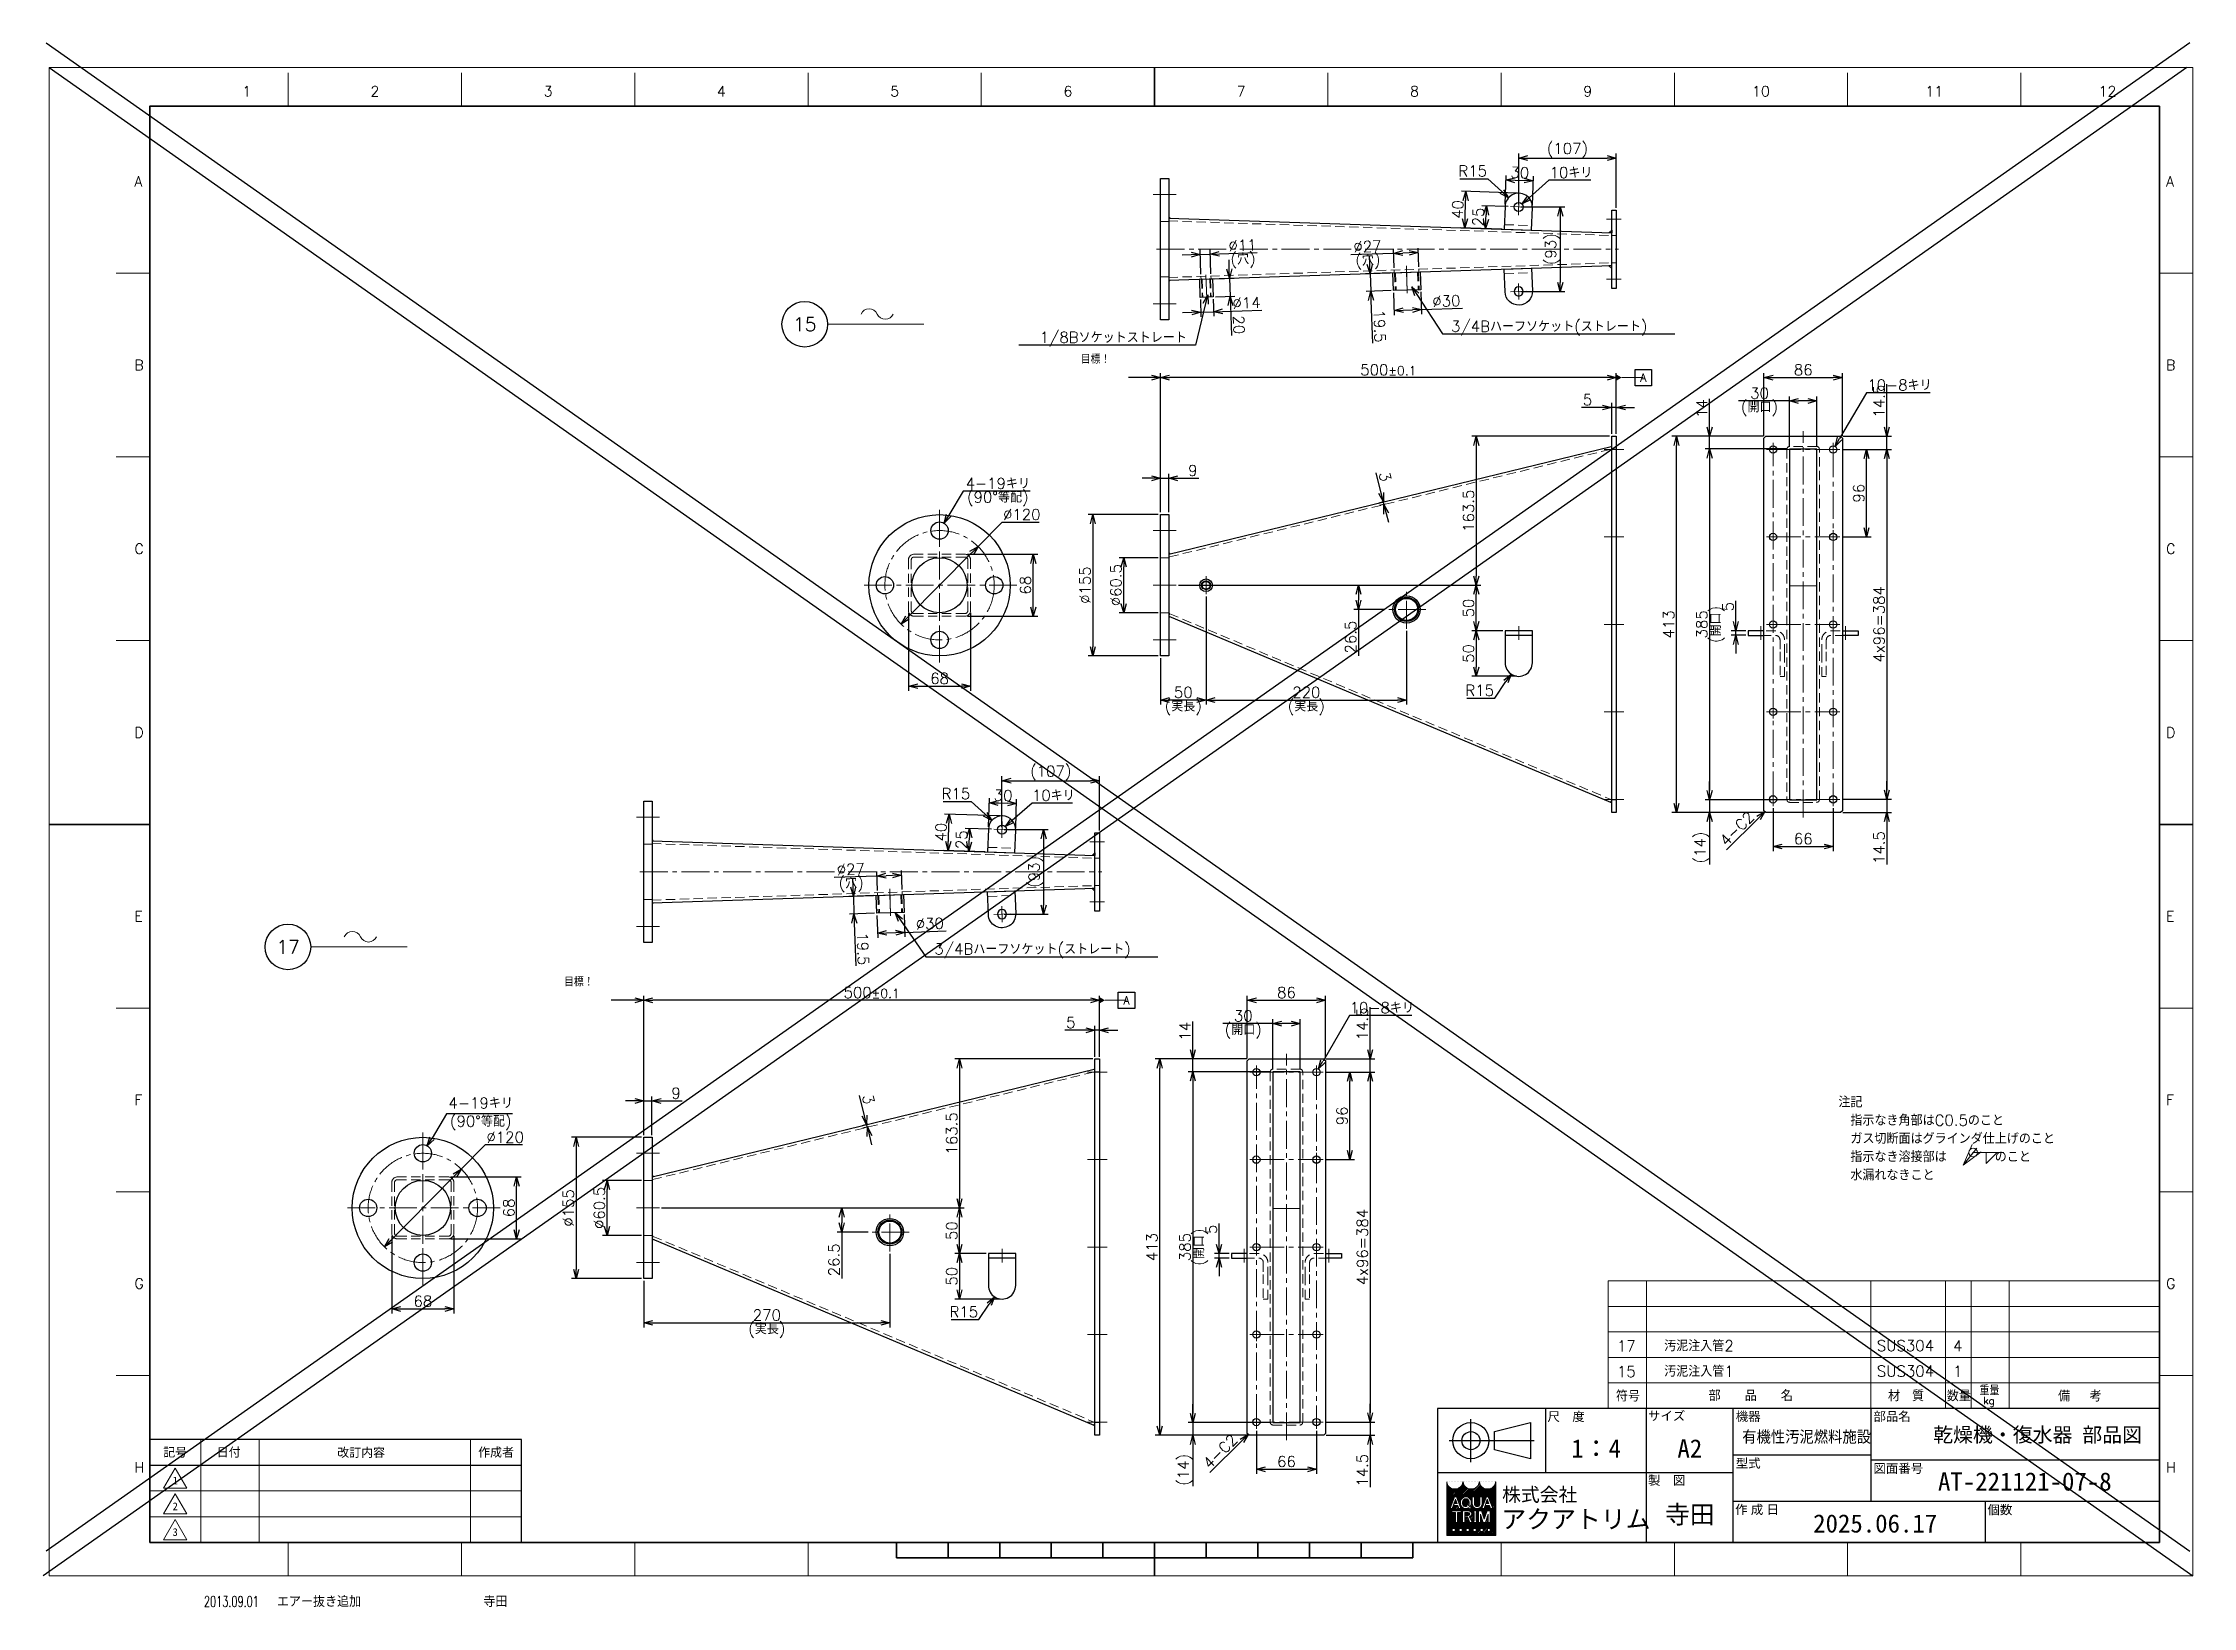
# Model space of a CAD drawing. Header units: millimetres. Extents: x -7 to 4834, y -34 to 1682.
# Drawn here: x -7 to 2352, y -34 to 1682 of the extents above; entities that cross this region are included whole.
import ezdxf
from ezdxf import colors
from ezdxf.entities.mleader import LeaderData, LeaderLine
from ezdxf.enums import TextEntityAlignment as Align
from ezdxf.math import Vec2, Vec3

# ---------------------------------------------------------------- set-up
doc = ezdxf.new("R2010")
doc.units = ezdxf.units.MM
doc.header["$LTSCALE"] = 1.6
doc.header["$PDMODE"] = 99
doc.header["$PDSIZE"] = 1
doc.linetypes.add('CENTER2', pattern=[28.575, 19.05, -3.175, 3.175, -3.175])
doc.linetypes.add('HIDDEN', pattern=[9.525, 6.35, -3.175])
for name, color, linetype, lineweight in [('04_HIDDEN', 2, 'HIDDEN', 13), ('05_CENTER', 4, 'CENTER2', 13), ('07_TEXT', 3, 'Continuous', 13), ('08_DIM', 3, 'Continuous', 13), ('90_FRAME', 5, 'Continuous', 35)]:
    doc.layers.add(name, color=color, linetype=linetype, lineweight=lineweight)
doc.layers.add('10_DRAFT', color=8, linetype='Continuous', lineweight=0, plot=False)
doc.layers.add('91_BLANK', color=5, linetype='Continuous', lineweight=0, plot=False)
doc.styles.add('KSS_TXT', font='txt.shx', dxfattribs={"bigfont": 'extfont2.shx'})
doc.styles.add('MS_G', font='MS Gothic.ttf')
doc.styles.get("Standard").update_dxf_attribs({"font": 'txt.shx', "bigfont": 'extfont2.shx'})
doc.styles.add('表題用', font='MS PGothic.ttf')
doc.dimstyles.new('KSS_DIM', dxfattribs={"dimscale": 4, "dimtxt": 3, "dimasz": 2.5, "dimexe": 1.25, "dimexo": 0.625, "dimtad": 1, "dimdsep": 46, "dimtxsty": 'KSS_TXT', "dimblk": 'OPEN30', "dimcen": 0, "dimazin": 2, "dimtfac": 0.75, "dimtmove": 0, "dimatfit": 3, "dimldrblk": 'OPEN30', "dimfxl": 1.25, "dimtolj": 1, "dimarcsym": 0})
doc.dimstyles.new('KSS_DIM$3', dxfattribs={"dimscale": 4, "dimtxt": 3, "dimasz": 2.5, "dimexe": 1.25, "dimexo": 0.625, "dimtad": 1, "dimtih": 1, "dimtoh": 1, "dimdsep": 46, "dimtxsty": 'KSS_TXT', "dimblk": 'OPEN30', "dimcen": 0, "dimazin": 2, "dimtfac": 0.75, "dimtofl": 0, "dimtmove": 0, "dimatfit": 3, "dimldrblk": 'OPEN30', "dimfxl": 1.25, "dimtolj": 1, "dimarcsym": 0})
doc.dimstyles.new('KSS_DIM$4', dxfattribs={"dimscale": 4, "dimtxt": 3, "dimasz": 2.5, "dimexe": 1.25, "dimexo": 0.625, "dimtad": 1, "dimtih": 1, "dimtoh": 1, "dimdsep": 46, "dimtxsty": 'KSS_TXT', "dimblk": 'OPEN30', "dimcen": 0, "dimse1": 1, "dimazin": 2, "dimtfac": 0.75, "dimtofl": 0, "dimtmove": 0, "dimatfit": 3, "dimldrblk": 'OPEN30', "dimfxl": 1.25, "dimtolj": 1, "dimarcsym": 0})

msp = doc.modelspace()

# ---------------------------------------------------------------- texts
at = {"layer": '07_TEXT', "ltscale": 2, "insert": (1963.004, 526.061), "char_height": 12, "attachment_point": 1}
msp.add_mtext_dynamic_manual_height_columns('注記\\P\u3000指示なき角部はC0.5のこと\\P\u3000ガス切断面はグラインダ仕上げのこと\\P\u3000指示なき溶接部は\u3000\u3000\u3000\u3000のこと\\P\u3000水漏れなきこと', width=282.28998, gutter_width=15, heights=[0], dxfattribs=at)
at = {"layer": '08_DIM', "style": 'KSS_TXT'}
for p in [(1131.846, 1330.453), (564.963, 647.014)]:
    msp.add_text('目標！', height=9, dxfattribs=at).set_placement(p)
at = {"layer": '90_FRAME', "color": 0, "lineweight": 13, "style": 'KSS_TXT'}
for s, p in [('1', (216.91, 1620.332)), ('2', (357.392, 1620.332)), ('3', (547.482, 1620.332)), ('4', (737.573, 1620.332)), ('5', (927.664, 1620.332)), ('6', (1117.755, 1620.332)), ('7', (1307.846, 1620.332)), ('8', (1497.937, 1620.332)), ('9', (1688.028, 1620.332)), ('10', (1878.119, 1620.332)), ('11', (2068.209, 1620.332)), ('12', (2258.3, 1620.332))]:
    msp.add_text(s, height=11.36, dxfattribs=at).set_placement(p, align=Align.BOTTOM_CENTER)
for s, p in [('A', (93.599, 1530.536)), ('A', (2322.597, 1530.536)), ('B', (93.599, 1328.904)), ('B', (2322.597, 1328.904)), ('C', (93.599, 1127.272)), ('C', (2322.597, 1127.272)), ('D', (93.599, 925.64)), ('D', (2322.597, 925.64)), ('E', (93.599, 724.008)), ('E', (2322.597, 724.008)), ('F', (93.599, 522.376)), ('F', (2322.597, 522.376)), ('G', (93.599, 320.744)), ('G', (2322.597, 320.744)), ('H', (93.599, 119.111)), ('H', (2322.597, 119.111))]:
    msp.add_text(s, height=11.36, dxfattribs=at).set_placement(p, align=Align.MIDDLE_LEFT)
at = {"layer": '90_FRAME', "color": 3, "lineweight": 13}
for s, height, p in [('汚泥注入管2', 12, (1771.9, 246.531)), ('SUS304', 12, (2005.2, 246.69)), ('汚泥注入管1', 12, (1771.9, 218.531)), ('SUS304', 12, (2005.2, 218.69)), ('符号', 12, (1718.945, 191.359)), ('部\u3000\u3000品\u3000\u3000名', 12, (1820.674, 191.794)), ('材\u3000質', 12, (2017.428, 191.65)), ('数量', 12, (2082.002, 191.56)), ('重量', 10, (2117.678, 198.104)), ('kg', 8, (2122.098, 188.32)), ('備  考', 12, (2204.053, 191.359)), ('エアー抜き追加', 12, (249.873, -34.168)), ('寺田', 12, (476.42, -34.168))]:
    msp.add_text(s, height=height, dxfattribs=at).set_placement(p)
for s, p in [('17', (1730.363, 252.223)), ('4', (2093.988, 252.424)), ('15', (1730.363, 224.223)), ('1', (2093.988, 224.424))]:
    msp.add_text(s, height=12, dxfattribs=at).set_placement(p, align=Align.MIDDLE_CENTER)
at = {"layer": '90_FRAME', "color": 0, "style": '表題用'}
for s, p in [('尺\u3000度', (1643.873, 174.876)), ('サイズ', (1754.187, 175.622)), ('機器', (1850.425, 175.041)), ('部品名', (2001.473, 175.041)), ('型式', (1850.425, 123.627)), ('図面番号', (2001.473, 117.97)), ('製\u3000図', (1754.187, 104.908)), ('作 成 日', (1849.735, 72.833)), ('個数', (2126.625, 72.556))]:
    msp.add_text(s, height=10, dxfattribs=at).set_placement(p, align=Align.MIDDLE_LEFT)
at = {"layer": '90_FRAME', "color": 0, "style": 'MS_G'}
msp.add_text('乾燥機・復水器 部品図', height=16, dxfattribs=at).set_placement((2181.574, 146.89), align=Align.CENTER)
at = {"layer": '90_FRAME', "color": 0, "style": '表題用'}
for s, p in [('日付', (196.948, 135.647)), ('作成者', (490.322, 135.647)), ('記号', (138.322, 135.647))]:
    msp.add_text(s, height=9.6, dxfattribs=at).set_placement(p, align=Align.MIDDLE_CENTER)
at = {"layer": '90_FRAME', "color": 0}
for s, height, style, p in [('改訂内容', 9.6, '表題用', (342.322, 135.647)), ('A2', 20, 'MS_G', (1800.05, 139.89))]:
    msp.add_text(s, height=height, dxfattribs=dict(at, style=style)).set_placement(p, align=Align.MIDDLE)
at = {"layer": '90_FRAME', "color": 0, "style": 'MS_G', "width": 0.9}
msp.add_text('有機性汚泥燃料施設', height=12.8, dxfattribs=at).set_placement((1857.47, 146.316))
at = {"layer": '90_FRAME', "color": 0, "lineweight": 13, "style": 'MS_G'}
for s, p in [('1', (138.322, 104.533)), ('2', (138.322, 76.247)), ('3', (138.322, 47.962))]:
    msp.add_text(s, height=8.486, dxfattribs=at).set_placement(p, align=Align.MIDDLE)
at = {"layer": '90_FRAME', "color": 4, "style": 'MS_G'}
msp.add_text('株式会社', height=15.1215, dxfattribs=at).set_placement((1635.345, 89.144), align=Align.MIDDLE_CENTER)
at = {"layer": '90_FRAME', "color": 0, "style": 'MS_G'}
for s, p in [('AT-221121-07-8', (2072.334, 93.546)), ('2025.06.17', (1935.378, 47.511))]:
    msp.add_text(s, height=20, dxfattribs=at).set_placement(p)
at = {"layer": '90_FRAME', "color": 4, "style": 'MS_G'}
msp.add_text('アクアトリム', height=20, dxfattribs=at).set_placement((1593.26, 52.212))
at = {"layer": '90_FRAME', "color": 3, "lineweight": 13, "width": 0.65}
msp.add_text('2013.09.01', height=12, dxfattribs=at).set_placement((169.907, -34.168))
at = {"layer": '90_FRAME', "color": 0, "style": 'MS_G'}
for tag, p in [('1：4', (1697.236, 139.89)), ('寺田', (1800.05, 67.762))]:
    msp.add_attdef(tag, text='', height=20, dxfattribs=at).set_placement(p, align=Align.MIDDLE)

# ---------------------------------------------------------------- blocks, each defined once
blk = doc.blocks.new('AM_BALLOON1')
at = {"transparency": 16777216}
blk.add_circle((0, 0), 5, dxfattribs=at)
blk.add_attdef('B_NUMBER', text='', height=3, dxfattribs=at).set_placement((0, 0), align=Align.MIDDLE_CENTER)
blk = doc.blocks.new('_OPEN')
at = {"color": 0, "linetype": 'ByBlock'}
for p, q in [((-1, 0.17), (0, 0)), ((0, 0), (-1, -0.17)), ((0, 0), (-1, 0))]:
    blk.add_line(p, q, dxfattribs=at)
blk = doc.blocks.new('p1ba05')
for centre, start, end in [((-2.95, 0.29), 24.2276, 155.5758), ((0, 1.62), 204.2276, 335.5758)]:
    blk.add_arc(centre, 1.62, start, end)
blk = doc.blocks.new('Weld-line')
blk.add_line((0, 0), (1, 0))
blk = doc.blocks.new('Weld10-s5')
blk.add_circle((0, 0), 2)
blk = doc.blocks.new('Weld10-a1')
for p, q in [((5, 0), (0, 5)), ((0, 5), (0, 0)), ((0, 0), (5, 0))]:
    blk.add_line(p, q)
at = {"width": 0.9}
blk.add_attdef('S', text='', height=2.8, dxfattribs=at).set_placement((-2, 1), align=Align.RIGHT)
blk.add_attdef('L', (8, 1), '', height=2.8, dxfattribs=at)
blk = doc.blocks.new('_Open30')
at = {"color": 0, "linetype": 'ByBlock', "lineweight": -2}
for p, q in [((-1, 0.268), (0, 0)), ((0, 0), (-1, -0.268)), ((0, 0), (-1, 0))]:
    blk.add_line(p, q, dxfattribs=at)
blk = doc.blocks.new('A$C68293EE5')
at = {"color": 0}
blk.add_lwpolyline([(20, -23.2), (20, -50), (25, -50), (25, -24.8)], dxfattribs=at)
at = {"layer": '04_HIDDEN'}
for points in [[(15, 0), (-15, 0), (-15, -5), (15, -5, -0.414214), (20, -10), (20, -23.2)], [(25, -24.8), (25, -10, 0.414214), (15, 0)]]:
    blk.add_lwpolyline(points, format="xyb", dxfattribs=at)
at = {"layer": '05_CENTER'}
blk.add_line((-1, 5), (-1, -10), dxfattribs=at)
blk = doc.blocks.new('A$C4DCA1887')
at = {"color": 0}
for radius in [15, 13.2, 12.1]:
    blk.add_circle((0, 0), radius, dxfattribs=at)
at = {"layer": '05_CENTER'}
for p, q in [((21.2, 0), (-21.2, 0)), ((0, -21.2), (0, 21.2))]:
    blk.add_line(p, q, dxfattribs=at)
blk = doc.blocks.new('A$C30B32F76')
at = {"color": 0}
blk.add_line((-15, -12), (-45, -12), dxfattribs=at)
blk.add_lwpolyline([(-15, -7), (-45, -7), (-45, -42, 1.000008), (-15, -42)], format="xyb", close=True, dxfattribs=at)
at = {"layer": '05_CENTER'}
blk.add_line((-30, -2), (-30, -17), dxfattribs=at)
blk = doc.blocks.new('A$C091C3F56')
at = {"color": 0}
blk.add_lwpolyline([(-15, 0), (15, 0), (15, -19.5), (-15, -19.5)], close=True, dxfattribs=at)
at = {"layer": '04_HIDDEN'}
for p, q in [((-13.5, 3), (-13.5, 0)), ((-12.1, 0), (-12.1, -19.5)), ((13.2, 0), (13.2, -19.5)), ((13.5, 3), (13.5, 0)), ((-13.2, 0), (-13.2, -19.5)), ((12.1, 0), (12.1, -19.5))]:
    blk.add_line(p, q, dxfattribs=at)
at = {"layer": '05_CENTER'}
blk.add_line((0, -22.8), (0, 7), dxfattribs=at)
at = {"layer": '10_DRAFT'}
blk.add_line((0, 0), (0, -19.5), dxfattribs=at)
blk = doc.blocks.new('A$C09AF2F59')
at = {"color": 0}
blk.add_lwpolyline([(25, 15), (0, 15, 1), (0, -15), (25, -15)], format="xyb", close=True, dxfattribs=at)
blk.add_circle((0, 0), 5, dxfattribs=at)
at = {"layer": '04_HIDDEN'}
blk.add_line((20, -15), (20, 15), dxfattribs=at)
at = {"layer": '05_CENTER'}
for p, q in [((8.9, 0), (-8.9, 0)), ((0, -8.9), (0, 8.9))]:
    blk.add_line(p, q, dxfattribs=at)
blk = doc.blocks.new('*D191')
at = {"layer": '08_DIM', "color": 0, "lineweight": -2, "transparency": 16777216}
for p, q in [((649.9, 434.1), (607.1, 434.1)), ((612.1, 383.6), (612.1, 424.1)), ((649.9, 373.6), (607.1, 373.6))]:
    blk.add_line(p, q, dxfattribs=at)
at = {"layer": 'Defpoints', "color": 0, "transparency": 16777216}
for p in [(612.1, 434.1), (652.4, 434.1), (652.4, 373.6)]:
    blk.add_point(p, dxfattribs=at)
at = {"layer": '08_DIM', "color": 0, "lineweight": -2, "transparency": 16777216, "xscale": 10, "yscale": 10, "zscale": 10}
for p, rotation in [((612.1, 434.1), 90), ((612.1, 373.6), 270)]:
    blk.add_blockref('_Open30', p, dxfattribs=dict(at, rotation=rotation))
at = {"layer": '08_DIM', "color": 0, "transparency": 16777216, "insert": (603.6, 403.8), "char_height": 12, "attachment_point": 5, "rotation": 90, "style": 'KSS_TXT'}
blk.add_mtext('\\A1;%%C60.5', dxfattribs=at)
blk = doc.blocks.new('*D192')
at = {"layer": '08_DIM', "color": 0, "lineweight": -2, "transparency": 16777216}
for p, q in [((649.9, 481.3), (573.2, 481.3)), ((578.2, 471.3), (578.2, 336.3)), ((649.9, 326.3), (573.2, 326.3))]:
    blk.add_line(p, q, dxfattribs=at)
at = {"layer": 'Defpoints', "color": 0, "transparency": 16777216}
for p in [(652.4, 481.3), (578.2, 326.3), (652.4, 326.3)]:
    blk.add_point(p, dxfattribs=at)
at = {"layer": '08_DIM', "color": 0, "lineweight": -2, "transparency": 16777216, "xscale": 10, "yscale": 10, "zscale": 10}
for p, rotation in [((578.2, 481.3), 90), ((578.2, 326.3), 270)]:
    blk.add_blockref('_Open30', p, dxfattribs=dict(at, rotation=rotation))
at = {"layer": '08_DIM', "color": 0, "transparency": 16777216, "insert": (569.7, 403.8), "char_height": 12, "attachment_point": 5, "rotation": 90, "style": 'KSS_TXT'}
blk.add_mtext('\\A1;%%C155', dxfattribs=at)
blk = doc.blocks.new('*D193')
at = {"layer": '08_DIM', "color": 0, "lineweight": -2, "transparency": 16777216}
for p, q in [((642.4, 521.2), (632.4, 521.2)), ((652.4, 483.8), (652.4, 526.2)), ((652.4, 521.2), (661.4, 521.2)), ((661.4, 483.8), (661.4, 526.2)), ((671.4, 521.2), (694.4, 521.2))]:
    blk.add_line(p, q, dxfattribs=at)
at = {"layer": 'Defpoints', "color": 0, "transparency": 16777216}
for p in [(661.4, 521.2), (652.4, 481.3), (661.4, 481.3)]:
    blk.add_point(p, dxfattribs=at)
at = {"layer": '08_DIM', "color": 0, "lineweight": -2, "transparency": 16777216, "xscale": 10, "yscale": 10, "zscale": 10}
blk.add_blockref('_Open30', (652.4, 521.2), dxfattribs=at)
at = {"layer": '08_DIM', "color": 0, "lineweight": -2, "transparency": 16777216, "xscale": 10, "yscale": 10, "zscale": 10, "rotation": 180}
blk.add_blockref('_Open30', (661.4, 521.2), dxfattribs=at)
at = {"layer": '08_DIM', "color": 0, "transparency": 16777216, "insert": (687.9, 529.7), "char_height": 12, "attachment_point": 5, "style": 'KSS_TXT'}
blk.add_mtext('\\A1;9', dxfattribs=at)
blk = doc.blocks.new('*D194')
at = {"layer": '08_DIM', "color": 0, "lineweight": -2, "transparency": 16777216}
for p, q in [((1137.4, 598.8), (1114.4, 598.8)), ((1147.4, 569.8), (1147.4, 603.8)), ((1152.4, 598.8), (1147.4, 598.8)), ((1152.4, 569.8), (1152.4, 603.8)), ((1162.4, 598.8), (1172.4, 598.8))]:
    blk.add_line(p, q, dxfattribs=at)
at = {"layer": 'Defpoints', "color": 0, "transparency": 16777216}
for p in [(1147.4, 598.8), (1147.4, 567.3), (1152.4, 567.3)]:
    blk.add_point(p, dxfattribs=at)
at = {"layer": '08_DIM', "color": 0, "lineweight": -2, "transparency": 16777216, "xscale": 10, "yscale": 10, "zscale": 10}
blk.add_blockref('_Open30', (1147.4, 598.8), dxfattribs=at)
at = {"layer": '08_DIM', "color": 0, "lineweight": -2, "transparency": 16777216, "xscale": 10, "yscale": 10, "zscale": 10, "rotation": 180}
blk.add_blockref('_Open30', (1152.4, 598.8), dxfattribs=at)
at = {"layer": '08_DIM', "color": 0, "transparency": 16777216, "insert": (1120.9, 607.3), "char_height": 12, "attachment_point": 5, "style": 'KSS_TXT'}
blk.add_mtext('\\A1;5', dxfattribs=at)
blk = doc.blocks.new('*D195')
at = {"layer": '08_DIM', "color": 0, "lineweight": -2, "transparency": 16777216}
for p, q in [((652.4, 483.8), (652.4, 636.7)), ((1142.4, 631.7), (662.4, 631.7)), ((1152.4, 569.8), (1152.4, 636.7))]:
    blk.add_line(p, q, dxfattribs=at)
at = {"layer": 'Defpoints', "color": 0, "transparency": 16777216}
for p in [(652.4, 631.7), (1152.4, 567.3), (652.4, 481.3)]:
    blk.add_point(p, dxfattribs=at)
at = {"layer": '08_DIM', "color": 0, "lineweight": -2, "transparency": 16777216, "xscale": 10, "yscale": 10, "zscale": 10, "rotation": 180}
blk.add_blockref('_Open30', (652.4, 631.7), dxfattribs=at)
at = {"layer": '08_DIM', "color": 0, "lineweight": -2, "transparency": 16777216, "xscale": 10, "yscale": 10, "zscale": 10}
blk.add_blockref('_Open30', (1152.4, 631.7), dxfattribs=at)
at = {"layer": '08_DIM', "color": 0, "transparency": 16777216, "insert": (902.4, 640.2), "char_height": 12, "attachment_point": 5, "style": 'KSS_TXT'}
blk.add_mtext('500{\\H10.000000;%%p0.1}', dxfattribs=at)
blk = doc.blocks.new('*D196')
at = {"layer": '08_DIM', "color": 0, "lineweight": -2, "transparency": 16777216}
for p, q in [((672, 403.8), (874.6, 403.8)), ((869.6, 393.8), (869.6, 387.3)), ((898.7, 377.3), (864.6, 377.3)), ((869.6, 377.3), (869.6, 326.2))]:
    blk.add_line(p, q, dxfattribs=at)
at = {"layer": 'Defpoints', "color": 0, "transparency": 16777216}
for p in [(669.5, 403.8), (869.6, 377.3), (901.2, 377.3)]:
    blk.add_point(p, dxfattribs=at)
at = {"layer": '08_DIM', "color": 0, "lineweight": -2, "transparency": 16777216, "xscale": 10, "yscale": 10, "zscale": 10}
for p, rotation in [((869.6, 403.8), 90), ((869.6, 377.3), 270)]:
    blk.add_blockref('_Open30', p, dxfattribs=dict(at, rotation=rotation))
at = {"layer": '08_DIM', "color": 0, "transparency": 16777216, "insert": (861.1, 346.8), "char_height": 12, "attachment_point": 5, "rotation": 90, "style": 'KSS_TXT'}
blk.add_mtext('\\A1;26.5', dxfattribs=at)
blk = doc.blocks.new('*D197')
at = {"layer": '08_DIM', "color": 0, "lineweight": -2, "transparency": 16777216}
for p, q in [((672, 403.8), (1003.8, 403.8)), ((998.8, 363.8), (998.8, 393.8)), ((1027.9, 353.8), (993.8, 353.8))]:
    blk.add_line(p, q, dxfattribs=at)
at = {"layer": 'Defpoints', "color": 0, "transparency": 16777216}
for p in [(669.5, 403.8), (998.8, 403.8), (1030.4, 353.8)]:
    blk.add_point(p, dxfattribs=at)
at = {"layer": '08_DIM', "color": 0, "lineweight": -2, "transparency": 16777216, "xscale": 10, "yscale": 10, "zscale": 10}
for p, rotation in [((998.8, 403.8), 90), ((998.8, 353.8), 270)]:
    blk.add_blockref('_Open30', p, dxfattribs=dict(at, rotation=rotation))
at = {"layer": '08_DIM', "color": 0, "transparency": 16777216, "insert": (990.3, 378.8), "char_height": 12, "attachment_point": 5, "rotation": 90, "style": 'KSS_TXT'}
blk.add_mtext('\\A1;50', dxfattribs=at)
blk = doc.blocks.new('*D198')
at = {"layer": '08_DIM', "color": 0, "lineweight": -2, "transparency": 16777216}
for p, q in [((478.5, 472.9), (452.2, 446.4)), ((519.5, 472.9), (478.5, 472.9)), ((367.8, 361.2), (445.2, 439.3))]:
    blk.add_line(p, q, dxfattribs=at)
at = {"layer": 'Defpoints', "color": 0, "transparency": 16777216}
for p in [(452.2, 446.4), (367.8, 361.2)]:
    blk.add_point(p, dxfattribs=at)
at = {"layer": '08_DIM', "color": 0, "lineweight": -2, "transparency": 16777216, "xscale": 10, "yscale": 10, "zscale": 10}
for p, rotation in [((452.2, 446.4), 45.25623293926729), ((367.8, 361.2), 225.2562329392673)]:
    blk.add_blockref('_Open30', p, dxfattribs=dict(at, rotation=rotation))
at = {"layer": '08_DIM', "color": 0, "transparency": 16777216, "insert": (500.3, 481.4), "char_height": 12, "attachment_point": 5, "style": 'KSS_TXT'}
blk.add_mtext('\\A1;%%C120', dxfattribs=at)
blk = doc.blocks.new('*D199')
at = {"layer": '08_DIM', "color": 0, "lineweight": -2, "transparency": 16777216}
for p, q in [((376, 373.3), (376, 288)), ((444, 373.3), (444, 288)), ((386, 293), (434, 293))]:
    blk.add_line(p, q, dxfattribs=at)
at = {"layer": 'Defpoints', "color": 0, "transparency": 16777216}
for p in [(376, 375.8), (444, 375.8), (444, 293)]:
    blk.add_point(p, dxfattribs=at)
at = {"layer": '08_DIM', "color": 0, "lineweight": -2, "transparency": 16777216, "xscale": 10, "yscale": 10, "zscale": 10, "rotation": 180}
blk.add_blockref('_Open30', (376, 293), dxfattribs=at)
at = {"layer": '08_DIM', "color": 0, "lineweight": -2, "transparency": 16777216, "xscale": 10, "yscale": 10, "zscale": 10}
blk.add_blockref('_Open30', (444, 293), dxfattribs=at)
at = {"layer": '08_DIM', "color": 0, "transparency": 16777216, "insert": (410, 301.5), "char_height": 12, "attachment_point": 5, "style": 'KSS_TXT'}
blk.add_mtext('\\A1;68', dxfattribs=at)
blk = doc.blocks.new('*D200')
at = {"layer": '08_DIM', "color": 0, "lineweight": -2, "transparency": 16777216}
for p, q in [((440.5, 437.8), (517.9, 437.8)), ((512.9, 379.8), (512.9, 427.8)), ((440.5, 369.8), (517.9, 369.8))]:
    blk.add_line(p, q, dxfattribs=at)
at = {"layer": 'Defpoints', "color": 0, "transparency": 16777216}
for p in [(438, 437.8), (512.9, 437.8), (438, 369.8)]:
    blk.add_point(p, dxfattribs=at)
at = {"layer": '08_DIM', "color": 0, "lineweight": -2, "transparency": 16777216, "xscale": 10, "yscale": 10, "zscale": 10}
for p, rotation in [((512.9, 437.8), 90), ((512.9, 369.8), 270)]:
    blk.add_blockref('_Open30', p, dxfattribs=dict(at, rotation=rotation))
at = {"layer": '08_DIM', "color": 0, "transparency": 16777216, "insert": (504.4, 403.8), "char_height": 12, "attachment_point": 5, "rotation": 90, "style": 'KSS_TXT'}
blk.add_mtext('\\A1;68', dxfattribs=at)
blk = doc.blocks.new('*D201')
at = {"layer": '08_DIM', "color": 0, "lineweight": -2, "transparency": 16777216}
for p, q in [((436.1, 507), (420.1, 480.5)), ((508.4, 507), (436.1, 507))]:
    blk.add_line(p, q, dxfattribs=at)
at = {"layer": 'Defpoints', "color": 0, "transparency": 16777216}
for p in [(414.9, 471.9), (405.1, 455.7)]:
    blk.add_point(p, dxfattribs=at)
at = {"layer": '08_DIM', "color": 0, "lineweight": -2, "transparency": 16777216, "xscale": 10, "yscale": 10, "zscale": 10, "rotation": 238.9166461893724}
blk.add_blockref('_Open30', (414.9, 471.9), dxfattribs=at)
at = {"layer": '08_DIM', "color": 0, "transparency": 16777216, "insert": (473.5, 507), "char_height": 12, "attachment_point": 5, "style": 'KSS_TXT'}
blk.add_mtext('\\A1;4-19キリ\\P(90°等配)', dxfattribs=at)
blk = doc.blocks.new('*D202')
at = {"layer": '08_DIM', "color": 0, "lineweight": -2, "transparency": 16777216}
for p, q in [((1034, 819.4), (1004.9, 820.4)), ((1009.4, 805.2), (1009.6, 810.2)), ((1027.1, 794.7), (1004.1, 795.4))]:
    blk.add_line(p, q, dxfattribs=at)
at = {"layer": 'Defpoints', "color": 0, "transparency": 16777216}
for p in [(1009.9, 820.2), (1036.5, 819.4), (1029.6, 794.6)]:
    blk.add_point(p, dxfattribs=at)
at = {"layer": '08_DIM', "color": 0, "lineweight": -2, "transparency": 16777216, "xscale": 10, "yscale": 10, "zscale": 10}
for p, rotation in [((1009.1, 795.2), 268.11303740316), ((1009.9, 820.2), 88.11303740316)]:
    blk.add_blockref('_Open30', p, dxfattribs=dict(at, rotation=rotation))
at = {"layer": '08_DIM', "color": 0, "transparency": 16777216, "insert": (1001, 808), "char_height": 12, "attachment_point": 5, "rotation": 88.113, "style": 'KSS_TXT'}
blk.add_mtext('\\A1;25', dxfattribs=at)
blk = doc.blocks.new('*D203')
at = {"layer": '08_DIM', "color": 0, "lineweight": -2, "transparency": 16777216}
for p, q in [((1030.5, 822.1), (1031.6, 853.6)), ((1060.5, 821.1), (1061.5, 852.6)), ((1041.4, 848.3), (1051.4, 848))]:
    blk.add_line(p, q, dxfattribs=at)
at = {"layer": 'Defpoints', "color": 0, "transparency": 16777216}
for p in [(1061.4, 847.6), (1030.4, 819.6), (1060.4, 818.6)]:
    blk.add_point(p, dxfattribs=at)
at = {"layer": '08_DIM', "color": 0, "lineweight": -2, "transparency": 16777216, "xscale": 10, "yscale": 10, "zscale": 10}
for p, rotation in [((1031.4, 848.6), 178.1130374031708), ((1061.4, 847.6), 358.1130374031709)]:
    blk.add_blockref('_Open30', p, dxfattribs=dict(at, rotation=rotation))
at = {"layer": '08_DIM', "color": 0, "transparency": 16777216, "insert": (1046.7, 856.6), "char_height": 12, "attachment_point": 5, "rotation": 358.113, "style": 'KSS_TXT'}
blk.add_mtext('\\A1;30', dxfattribs=at)
blk = doc.blocks.new('*D204')
at = {"layer": '08_DIM', "color": 0, "lineweight": -2, "transparency": 16777216}
for p, q in [((908.2, 724.7), (909, 700.4)), ((938.1, 725.7), (938.9, 701.3)), ((938.8, 706.3), (984.3, 707.8)), ((918.8, 705.7), (928.8, 706))]:
    blk.add_line(p, q, dxfattribs=at)
at = {"layer": 'Defpoints', "color": 0, "transparency": 16777216}
for p in [(908.1, 727.2), (938.1, 728.2), (938.8, 706.3)]:
    blk.add_point(p, dxfattribs=at)
at = {"layer": '08_DIM', "color": 0, "lineweight": -2, "transparency": 16777216, "xscale": 10, "yscale": 10, "zscale": 10}
for p, rotation in [((908.8, 705.4), 181.8869625968231), ((938.8, 706.3), 1.886962596823151)]:
    blk.add_blockref('_Open30', p, dxfattribs=dict(at, rotation=rotation))
at = {"layer": '08_DIM', "color": 0, "transparency": 16777216, "insert": (966.2, 715.8), "char_height": 12, "attachment_point": 5, "rotation": 1.887, "style": 'KSS_TXT'}
blk.add_mtext('\\A1;%%C30', dxfattribs=at)
blk = doc.blocks.new('*D205')
at = {"layer": '08_DIM', "color": 0, "lineweight": -2, "transparency": 16777216}
for p, q in [((882, 755.9), (881.7, 765.9)), ((904.9, 746.7), (877.4, 745.7)), ((882.4, 745.9), (883, 726.4)), ((905.6, 727.2), (878, 726.3)), ((883.3, 716.4), (884.9, 669.4))]:
    blk.add_line(p, q, dxfattribs=at)
at = {"layer": 'Defpoints', "color": 0, "transparency": 16777216}
for p in [(907.4, 746.7), (883, 726.4), (908.1, 727.2)]:
    blk.add_point(p, dxfattribs=at)
at = {"layer": '08_DIM', "color": 0, "lineweight": -2, "transparency": 16777216, "xscale": 10, "yscale": 10, "zscale": 10}
for p, rotation in [((882.4, 745.9), 271.8869625968238), ((883, 726.4), 91.88696259682375)]:
    blk.add_blockref('_Open30', p, dxfattribs=dict(at, rotation=rotation))
at = {"layer": '08_DIM', "color": 0, "transparency": 16777216, "insert": (892.8, 688.2), "char_height": 12, "attachment_point": 5, "rotation": 271.887, "style": 'KSS_TXT'}
blk.add_mtext('\\A1;19.5', dxfattribs=at)
blk = doc.blocks.new('*D206')
at = {"layer": '08_DIM', "color": 0, "lineweight": -2, "transparency": 16777216}
for p, q in [((980.9, 850), (1011.4, 850)), ((1011.4, 850), (1026.9, 835.9))]:
    blk.add_line(p, q, dxfattribs=at)
at = {"layer": 'Defpoints', "color": 0, "transparency": 16777216}
for p in [(1034.3, 829.1), (1045.4, 819.1)]:
    blk.add_point(p, dxfattribs=at)
at = {"layer": '08_DIM', "color": 0, "lineweight": -2, "transparency": 16777216, "xscale": 10, "yscale": 10, "zscale": 10, "rotation": 317.7571067361601}
blk.add_blockref('_Open30', (1034.3, 829.1), dxfattribs=at)
at = {"layer": '08_DIM', "color": 0, "transparency": 16777216, "insert": (994.9, 858.5), "char_height": 12, "attachment_point": 5, "style": 'KSS_TXT'}
blk.add_mtext('\\A1;R15', dxfattribs=at)
blk = doc.blocks.new('*D207')
at = {"layer": '08_DIM', "color": 0, "lineweight": -2, "transparency": 16777216}
for p, q in [((1078.5, 848.2), (1056.7, 829)), ((1122.6, 848.2), (1078.5, 848.2))]:
    blk.add_line(p, q, dxfattribs=at)
at = {"layer": 'Defpoints', "color": 0, "transparency": 16777216}
for p in [(1041.7, 815.8), (1049.2, 822.4)]:
    blk.add_point(p, dxfattribs=at)
at = {"layer": '08_DIM', "color": 0, "lineweight": -2, "transparency": 16777216, "xscale": 10, "yscale": 10, "zscale": 10, "rotation": 221.3760241394771}
blk.add_blockref('_Open30', (1049.2, 822.4), dxfattribs=at)
at = {"layer": '08_DIM', "color": 0, "transparency": 16777216, "insert": (1101.8, 856.7), "char_height": 12, "attachment_point": 5, "style": 'KSS_TXT'}
blk.add_mtext('\\A1;10キリ', dxfattribs=at)
blk = doc.blocks.new('*D208')
at = {"layer": '08_DIM', "color": 0, "lineweight": -2, "transparency": 16777216}
for p, q in [((922.4, 353.6), (922.4, 272.7)), ((652.4, 323.8), (652.4, 272.7)), ((662.4, 277.7), (912.4, 277.7))]:
    blk.add_line(p, q, dxfattribs=at)
at = {"layer": 'Defpoints', "color": 0, "transparency": 16777216}
for p in [(922.4, 356.1), (652.4, 326.3), (922.4, 277.7)]:
    blk.add_point(p, dxfattribs=at)
at = {"layer": '08_DIM', "color": 0, "lineweight": -2, "transparency": 16777216, "xscale": 10, "yscale": 10, "zscale": 10, "rotation": 180}
blk.add_blockref('_Open30', (652.4, 277.7), dxfattribs=at)
at = {"layer": '08_DIM', "color": 0, "lineweight": -2, "transparency": 16777216, "xscale": 10, "yscale": 10, "zscale": 10}
blk.add_blockref('_Open30', (922.4, 277.7), dxfattribs=at)
at = {"layer": '08_DIM', "color": 0, "transparency": 16777216, "char_height": 12, "attachment_point": 5, "style": 'KSS_TXT'}
for s, insert in [('\\A1;270', (787.4, 286.2)), ('\\A1;(実長)', (787.4, 269.2))]:
    blk.add_mtext(s, dxfattribs=dict(at, insert=insert))
blk = doc.blocks.new('*D209')
at = {"layer": '08_DIM', "color": 0, "lineweight": -2, "transparency": 16777216}
for p, q in [((1027.9, 353.8), (993.8, 353.8)), ((998.8, 343.8), (998.8, 313.8)), ((1042.9, 303.8), (993.8, 303.8))]:
    blk.add_line(p, q, dxfattribs=at)
at = {"layer": 'Defpoints', "color": 0, "transparency": 16777216}
for p in [(1030.4, 353.8), (998.8, 303.8), (1045.4, 303.8)]:
    blk.add_point(p, dxfattribs=at)
at = {"layer": '08_DIM', "color": 0, "lineweight": -2, "transparency": 16777216, "xscale": 10, "yscale": 10, "zscale": 10}
for p, rotation in [((998.8, 353.8), 90), ((998.8, 303.8), 270)]:
    blk.add_blockref('_Open30', p, dxfattribs=dict(at, rotation=rotation))
at = {"layer": '08_DIM', "color": 0, "transparency": 16777216, "insert": (990.3, 328.8), "char_height": 12, "attachment_point": 5, "rotation": 90, "style": 'KSS_TXT'}
blk.add_mtext('\\A1;50', dxfattribs=at)
blk = doc.blocks.new('*D210')
at = {"layer": '08_DIM', "color": 0, "lineweight": -2, "transparency": 16777216}
for p, q in [((1324.5, 159), (1324.5, 112)), ((1390.5, 159), (1390.5, 112)), ((1334.5, 117), (1380.5, 117))]:
    blk.add_line(p, q, dxfattribs=at)
at = {"layer": 'Defpoints', "color": 0, "transparency": 16777216}
for p in [(1324.5, 161.5), (1390.5, 161.5), (1390.5, 117)]:
    blk.add_point(p, dxfattribs=at)
at = {"layer": '08_DIM', "color": 0, "lineweight": -2, "transparency": 16777216, "xscale": 10, "yscale": 10, "zscale": 10, "rotation": 180}
blk.add_blockref('_Open30', (1324.5, 117), dxfattribs=at)
at = {"layer": '08_DIM', "color": 0, "lineweight": -2, "transparency": 16777216, "xscale": 10, "yscale": 10, "zscale": 10}
blk.add_blockref('_Open30', (1390.5, 117), dxfattribs=at)
at = {"layer": '08_DIM', "color": 0, "transparency": 16777216, "insert": (1357.5, 125.5), "char_height": 12, "attachment_point": 5, "style": 'KSS_TXT'}
blk.add_mtext('\\A1;66', dxfattribs=at)
blk = doc.blocks.new('*D211')
at = {"layer": '08_DIM', "color": 0, "lineweight": -2, "transparency": 16777216}
for p, q in [((1400.3, 552.8), (1454.3, 552.8)), ((1449.3, 542.8), (1449.3, 178.8)), ((1400.3, 168.8), (1454.3, 168.8))]:
    blk.add_line(p, q, dxfattribs=at)
at = {"layer": 'Defpoints', "color": 0, "transparency": 16777216}
for p in [(1397.8, 552.8), (1397.8, 168.8), (1449.3, 168.8)]:
    blk.add_point(p, dxfattribs=at)
at = {"layer": '08_DIM', "color": 0, "lineweight": -2, "transparency": 16777216, "xscale": 10, "yscale": 10, "zscale": 10}
for p, rotation in [((1449.3, 552.8), 90), ((1449.3, 168.8), 270)]:
    blk.add_blockref('_Open30', p, dxfattribs=dict(at, rotation=rotation))
at = {"layer": '08_DIM', "color": 0, "transparency": 16777216, "insert": (1440.8, 360.8), "char_height": 12, "attachment_point": 5, "rotation": 90, "style": 'KSS_TXT'}
blk.add_mtext('\\A1;4x96=384', dxfattribs=at)
blk = doc.blocks.new('*D212')
at = {"layer": '08_DIM', "color": 0, "lineweight": -2, "transparency": 16777216}
for p, q in [((1400.3, 552.8), (1432, 552.8)), ((1427, 466.8), (1427, 542.8)), ((1400.3, 456.8), (1432, 456.8))]:
    blk.add_line(p, q, dxfattribs=at)
at = {"layer": 'Defpoints', "color": 0, "transparency": 16777216}
for p in [(1397.8, 552.8), (1427, 552.8), (1397.8, 456.8)]:
    blk.add_point(p, dxfattribs=at)
at = {"layer": '08_DIM', "color": 0, "lineweight": -2, "transparency": 16777216, "xscale": 10, "yscale": 10, "zscale": 10}
for p, rotation in [((1427, 552.8), 90), ((1427, 456.8), 270)]:
    blk.add_blockref('_Open30', p, dxfattribs=dict(at, rotation=rotation))
at = {"layer": '08_DIM', "color": 0, "transparency": 16777216, "insert": (1418.5, 504.8), "char_height": 12, "attachment_point": 5, "rotation": 90, "style": 'KSS_TXT'}
blk.add_mtext('\\A1;96', dxfattribs=at)
blk = doc.blocks.new('*D213')
at = {"layer": '08_DIM', "color": 0, "lineweight": -2, "transparency": 16777216}
for p, q in [((1314.5, 567.8), (1314.5, 636.7)), ((1324.5, 631.7), (1390.5, 631.7)), ((1400.5, 567.8), (1400.5, 636.7))]:
    blk.add_line(p, q, dxfattribs=at)
at = {"layer": 'Defpoints', "color": 0, "transparency": 16777216}
for p in [(1400.5, 631.7), (1314.5, 565.3), (1400.5, 565.3)]:
    blk.add_point(p, dxfattribs=at)
at = {"layer": '08_DIM', "color": 0, "lineweight": -2, "transparency": 16777216, "xscale": 10, "yscale": 10, "zscale": 10, "rotation": 180}
blk.add_blockref('_Open30', (1314.5, 631.7), dxfattribs=at)
at = {"layer": '08_DIM', "color": 0, "lineweight": -2, "transparency": 16777216, "xscale": 10, "yscale": 10, "zscale": 10}
blk.add_blockref('_Open30', (1400.5, 631.7), dxfattribs=at)
at = {"layer": '08_DIM', "color": 0, "transparency": 16777216, "insert": (1357.5, 640.2), "char_height": 12, "attachment_point": 5, "style": 'KSS_TXT'}
blk.add_mtext('\\A1;86', dxfattribs=at)
blk = doc.blocks.new('*D214')
at = {"layer": '08_DIM', "color": 0, "lineweight": -2, "transparency": 16777216}
for p, q in [((1342.5, 606.1), (1287.7, 606.1)), ((1342.5, 555.8), (1342.5, 611.1)), ((1362.5, 606.1), (1352.5, 606.1)), ((1372.5, 555.8), (1372.5, 611.1))]:
    blk.add_line(p, q, dxfattribs=at)
at = {"layer": 'Defpoints', "color": 0, "transparency": 16777216}
for p in [(1342.5, 606.1), (1342.5, 553.3), (1372.5, 553.3)]:
    blk.add_point(p, dxfattribs=at)
at = {"layer": '08_DIM', "color": 0, "lineweight": -2, "transparency": 16777216, "xscale": 10, "yscale": 10, "zscale": 10, "rotation": 180}
blk.add_blockref('_Open30', (1342.5, 606.1), dxfattribs=at)
at = {"layer": '08_DIM', "color": 0, "lineweight": -2, "transparency": 16777216, "xscale": 10, "yscale": 10, "zscale": 10}
blk.add_blockref('_Open30', (1372.5, 606.1), dxfattribs=at)
at = {"layer": '08_DIM', "color": 0, "transparency": 16777216, "char_height": 12, "attachment_point": 5, "style": 'KSS_TXT'}
for s, insert in [('\\A1;30', (1310.1, 614.6)), ('\\A1;(開口)', (1310.1, 597.6))]:
    blk.add_mtext(s, dxfattribs=dict(at, insert=insert))
blk = doc.blocks.new('*D215')
at = {"layer": '08_DIM', "color": 0, "lineweight": -2, "transparency": 16777216}
for p, q in [((1340, 553.3), (1249.8, 553.3)), ((1254.8, 543.3), (1254.8, 178.3)), ((1340, 168.3), (1249.8, 168.3))]:
    blk.add_line(p, q, dxfattribs=at)
at = {"layer": 'Defpoints', "color": 0, "transparency": 16777216}
for p in [(1342.5, 553.3), (1254.8, 168.3), (1342.5, 168.3)]:
    blk.add_point(p, dxfattribs=at)
at = {"layer": '08_DIM', "color": 0, "lineweight": -2, "transparency": 16777216, "xscale": 10, "yscale": 10, "zscale": 10}
for p, rotation in [((1254.8, 553.3), 90), ((1254.8, 168.3), 270)]:
    blk.add_blockref('_Open30', p, dxfattribs=dict(at, rotation=rotation))
at = {"layer": '08_DIM', "color": 0, "transparency": 16777216, "char_height": 12, "attachment_point": 5, "rotation": 90, "style": 'KSS_TXT'}
for s, insert in [('\\A1;(開口)', (1263.3, 360.8)), ('\\A1;385', (1246.3, 360.8))]:
    blk.add_mtext(s, dxfattribs=dict(at, insert=insert))
blk = doc.blocks.new('*D216')
at = {"layer": '08_DIM', "color": 0, "lineweight": -2, "transparency": 16777216}
for p, q in [((1314, 567.3), (1213.5, 567.3)), ((1218.5, 164.3), (1218.5, 557.3)), ((1314, 154.3), (1213.5, 154.3))]:
    blk.add_line(p, q, dxfattribs=at)
at = {"layer": 'Defpoints', "color": 0, "transparency": 16777216}
for p in [(1218.5, 567.3), (1316.5, 567.3), (1316.5, 154.3)]:
    blk.add_point(p, dxfattribs=at)
at = {"layer": '08_DIM', "color": 0, "lineweight": -2, "transparency": 16777216, "xscale": 10, "yscale": 10, "zscale": 10}
for p, rotation in [((1218.5, 567.3), 90), ((1218.5, 154.3), 270)]:
    blk.add_blockref('_Open30', p, dxfattribs=dict(at, rotation=rotation))
at = {"layer": '08_DIM', "color": 0, "transparency": 16777216, "insert": (1210, 360.8), "char_height": 12, "attachment_point": 5, "rotation": 90, "style": 'KSS_TXT'}
blk.add_mtext('\\A1;413', dxfattribs=at)
blk = doc.blocks.new('*D217')
at = {"layer": '08_DIM', "color": 0, "lineweight": -2, "transparency": 16777216}
for p, q in [((1254.8, 577.3), (1254.8, 608.3)), ((1314, 567.3), (1249.8, 567.3)), ((1254.8, 553.3), (1254.8, 567.3)), ((1340, 553.3), (1249.8, 553.3)), ((1254.8, 543.3), (1254.8, 533.3))]:
    blk.add_line(p, q, dxfattribs=at)
at = {"layer": 'Defpoints', "color": 0, "transparency": 16777216}
for p in [(1254.8, 567.3), (1316.5, 567.3), (1342.5, 553.3)]:
    blk.add_point(p, dxfattribs=at)
at = {"layer": '08_DIM', "color": 0, "lineweight": -2, "transparency": 16777216, "xscale": 10, "yscale": 10, "zscale": 10}
for p, rotation in [((1254.8, 567.3), 270), ((1254.8, 553.3), 90)]:
    blk.add_blockref('_Open30', p, dxfattribs=dict(at, rotation=rotation))
at = {"layer": '08_DIM', "color": 0, "transparency": 16777216, "insert": (1246.3, 597.8), "char_height": 12, "attachment_point": 5, "rotation": 90, "style": 'KSS_TXT'}
blk.add_mtext('\\A1;14', dxfattribs=at)
blk = doc.blocks.new('*D218')
at = {"layer": '08_DIM', "color": 0, "lineweight": -2, "transparency": 16777216}
for p, q in [((1426.8, 615.1), (1397.6, 564.9)), ((1494.9, 615.1), (1426.8, 615.1))]:
    blk.add_line(p, q, dxfattribs=at)
at = {"layer": 'Defpoints', "color": 0, "transparency": 16777216}
for p in [(1388.5, 549.4), (1392.5, 556.3)]:
    blk.add_point(p, dxfattribs=at)
at = {"layer": '08_DIM', "color": 0, "lineweight": -2, "transparency": 16777216, "xscale": 10, "yscale": 10, "zscale": 10, "rotation": 239.7773245237684}
blk.add_blockref('_Open30', (1392.5, 556.3), dxfattribs=at)
at = {"layer": '08_DIM', "color": 0, "transparency": 16777216, "insert": (1462.1, 623.6), "char_height": 12, "attachment_point": 5, "style": 'KSS_TXT'}
blk.add_mtext('\\A1;10-8キリ', dxfattribs=at)
blk = doc.blocks.new('*D219')
at = {"layer": '08_DIM', "color": 0, "lineweight": -2, "transparency": 16777216}
for p, q in [((894.6, 505), (889.1, 527.3)), ((898.2, 495.6), (892.1, 494.1)), ((898.9, 492.7), (892.8, 491.2)), ((897.7, 492.4), (896.9, 495.3)), ((900, 482.7), (902.4, 472.9))]:
    blk.add_line(p, q, dxfattribs=at)
at = {"layer": 'Defpoints', "color": 0, "transparency": 16777216}
for p in [(900.6, 496.2), (896.9, 495.3), (901.3, 493.3)]:
    blk.add_point(p, dxfattribs=at)
at = {"layer": '08_DIM', "color": 0, "lineweight": -2, "transparency": 16777216, "xscale": 10, "yscale": 10, "zscale": 10}
for p, rotation in [((896.9, 495.3), 283.739927260115), ((897.7, 492.4), 103.739927260115)]:
    blk.add_blockref('_Open30', p, dxfattribs=dict(at, rotation=rotation))
at = {"layer": '08_DIM', "color": 0, "transparency": 16777216, "insert": (898.9, 523), "char_height": 12, "attachment_point": 5, "rotation": 283.7399, "style": 'KSS_TXT'}
blk.add_mtext('\\A1;3', dxfattribs=at)
blk = doc.blocks.new('*D220')
at = {"layer": '08_DIM', "color": 0, "lineweight": -2, "transparency": 16777216}
for p, q in [((1045.4, 821.6), (1045.4, 877.7)), ((1152.4, 818.2), (1152.4, 877.7)), ((1055.4, 872.7), (1142.4, 872.7))]:
    blk.add_line(p, q, dxfattribs=at)
at = {"layer": 'Defpoints', "color": 0, "transparency": 16777216}
for p in [(1152.4, 872.7), (1045.4, 819.1), (1152.4, 815.7)]:
    blk.add_point(p, dxfattribs=at)
at = {"layer": '08_DIM', "color": 0, "lineweight": -2, "transparency": 16777216, "xscale": 10, "yscale": 10, "zscale": 10, "rotation": 180}
blk.add_blockref('_Open30', (1045.4, 872.7), dxfattribs=at)
at = {"layer": '08_DIM', "color": 0, "lineweight": -2, "transparency": 16777216, "xscale": 10, "yscale": 10, "zscale": 10}
blk.add_blockref('_Open30', (1152.4, 872.7), dxfattribs=at)
at = {"layer": '08_DIM', "color": 0, "transparency": 16777216, "insert": (1098.9, 881.2), "char_height": 12, "attachment_point": 5, "style": 'KSS_TXT'}
blk.add_mtext('\\A1;(107)', dxfattribs=at)
blk = doc.blocks.new('*D221')
at = {"layer": '08_DIM', "color": 0, "lineweight": -2, "transparency": 16777216}
for p, q in [((1047.9, 819.1), (1096.1, 819.1)), ((1091.1, 809.1), (1091.1, 736.3)), ((1047.9, 726.3), (1096.1, 726.3))]:
    blk.add_line(p, q, dxfattribs=at)
at = {"layer": 'Defpoints', "color": 0, "transparency": 16777216}
for p in [(1045.4, 819.1), (1045.4, 726.3), (1091.1, 726.3)]:
    blk.add_point(p, dxfattribs=at)
at = {"layer": '08_DIM', "color": 0, "lineweight": -2, "transparency": 16777216, "xscale": 10, "yscale": 10, "zscale": 10}
for p, rotation in [((1091.1, 819.1), 90), ((1091.1, 726.3), 270)]:
    blk.add_blockref('_Open30', p, dxfattribs=dict(at, rotation=rotation))
at = {"layer": '08_DIM', "color": 0, "transparency": 16777216, "insert": (1082.6, 772.7), "char_height": 12, "attachment_point": 5, "rotation": 90, "style": 'KSS_TXT'}
blk.add_mtext('\\A1;(93)', dxfattribs=at)
blk = doc.blocks.new('*D222')
at = {"layer": '08_DIM', "color": 0, "lineweight": -2, "transparency": 16777216}
for p, q in [((1283.6, 363.8), (1283.6, 386.8)), ((1294.6, 353.8), (1278.6, 353.8)), ((1294.6, 348.8), (1278.6, 348.8)), ((1283.6, 348.8), (1283.6, 353.8)), ((1283.6, 338.8), (1283.6, 328.8))]:
    blk.add_line(p, q, dxfattribs=at)
at = {"layer": 'Defpoints', "color": 0, "transparency": 16777216}
for p in [(1283.6, 353.8), (1297.1, 353.8), (1297.1, 348.8)]:
    blk.add_point(p, dxfattribs=at)
at = {"layer": '08_DIM', "color": 0, "lineweight": -2, "transparency": 16777216, "xscale": 10, "yscale": 10, "zscale": 10}
for p, rotation in [((1283.6, 353.8), 270), ((1283.6, 348.8), 90)]:
    blk.add_blockref('_Open30', p, dxfattribs=dict(at, rotation=rotation))
at = {"layer": '08_DIM', "color": 0, "transparency": 16777216, "insert": (1275.1, 380.3), "char_height": 12, "attachment_point": 5, "rotation": 90, "style": 'KSS_TXT'}
blk.add_mtext('\\A1;5', dxfattribs=at)
blk = doc.blocks.new('*D223')
at = {"layer": '08_DIM', "color": 0, "lineweight": -2, "transparency": 16777216}
for p, q in [((908.2, 768.1), (861.3, 766.5)), ((908.7, 752.3), (908.1, 773.1)), ((925.2, 768.6), (918.2, 768.4)), ((935.7, 753.2), (935, 774))]:
    blk.add_line(p, q, dxfattribs=at)
at = {"layer": 'Defpoints', "color": 0, "transparency": 16777216}
for p in [(908.2, 768.1), (908.8, 749.8), (935.8, 750.7)]:
    blk.add_point(p, dxfattribs=at)
at = {"layer": '08_DIM', "color": 0, "lineweight": -2, "transparency": 16777216, "xscale": 10, "yscale": 10, "zscale": 10}
for p, rotation in [((908.2, 768.1), 181.8869625968304), ((935.2, 769), 1.886962596830468)]:
    blk.add_blockref('_Open30', p, dxfattribs=dict(at, rotation=rotation))
at = {"layer": '08_DIM', "color": 0, "transparency": 16777216, "char_height": 12, "attachment_point": 5, "rotation": 1.887, "style": 'KSS_TXT'}
for s, insert in [('\\A1;%%C27', (879.5, 775.6)), ('\\A1;(穴)', (880, 758.6))]:
    blk.add_mtext(s, dxfattribs=dict(at, insert=insert))
blk = doc.blocks.new('*D224')
at = {"layer": '08_DIM', "color": 0, "lineweight": -2, "transparency": 16777216}
for p, q in [((1020, 281.3), (1031.4, 298.1)), ((989.5, 281.3), (1020, 281.3))]:
    blk.add_line(p, q, dxfattribs=at)
at = {"layer": 'Defpoints', "color": 0, "transparency": 16777216}
for p in [(1045.4, 318.8), (1037, 306.4)]:
    blk.add_point(p, dxfattribs=at)
at = {"layer": '08_DIM', "color": 0, "lineweight": -2, "transparency": 16777216, "xscale": 10, "yscale": 10, "zscale": 10, "rotation": 55.93760799503115}
blk.add_blockref('_Open30', (1037, 306.4), dxfattribs=at)
at = {"layer": '08_DIM', "color": 0, "transparency": 16777216, "insert": (1003.5, 289.8), "char_height": 12, "attachment_point": 5, "style": 'KSS_TXT'}
blk.add_mtext('\\A1;R15', dxfattribs=at)
blk = doc.blocks.new('*D225')
at = {"layer": '08_DIM', "color": 0, "lineweight": -2, "transparency": 16777216}
for p, q in [((1340, 168.3), (1249.8, 168.3)), ((1254.8, 178.3), (1254.8, 188.3)), ((1254.8, 168.3), (1254.8, 154.3)), ((1314, 154.3), (1249.8, 154.3)), ((1254.8, 144.3), (1254.8, 98.3))]:
    blk.add_line(p, q, dxfattribs=at)
at = {"layer": 'Defpoints', "color": 0, "transparency": 16777216}
for p in [(1342.5, 168.3), (1254.8, 154.3), (1316.5, 154.3)]:
    blk.add_point(p, dxfattribs=at)
at = {"layer": '08_DIM', "color": 0, "lineweight": -2, "transparency": 16777216, "xscale": 10, "yscale": 10, "zscale": 10}
for p, rotation in [((1254.8, 168.3), 270), ((1254.8, 154.3), 90)]:
    blk.add_blockref('_Open30', p, dxfattribs=dict(at, rotation=rotation))
at = {"layer": '08_DIM', "color": 0, "transparency": 16777216, "insert": (1246.3, 116.3), "char_height": 12, "attachment_point": 5, "rotation": 90, "style": 'KSS_TXT'}
blk.add_mtext('\\A1;(14)', dxfattribs=at)
blk = doc.blocks.new('*D226')
at = {"layer": '08_DIM', "color": 0, "lineweight": -2, "transparency": 16777216}
for p, q in [((1449.3, 577.3), (1449.3, 624.3)), ((1401, 567.3), (1454.3, 567.3)), ((1449.3, 552.8), (1449.3, 567.3)), ((1400.3, 552.8), (1454.3, 552.8)), ((1449.3, 542.8), (1449.3, 532.8))]:
    blk.add_line(p, q, dxfattribs=at)
at = {"layer": 'Defpoints', "color": 0, "transparency": 16777216}
for p in [(1398.5, 567.3), (1449.3, 567.3), (1397.8, 552.8)]:
    blk.add_point(p, dxfattribs=at)
at = {"layer": '08_DIM', "color": 0, "lineweight": -2, "transparency": 16777216, "xscale": 10, "yscale": 10, "zscale": 10}
for p, rotation in [((1449.3, 567.3), 270), ((1449.3, 552.8), 90)]:
    blk.add_blockref('_Open30', p, dxfattribs=dict(at, rotation=rotation))
at = {"layer": '08_DIM', "color": 0, "transparency": 16777216, "insert": (1440.8, 605.8), "char_height": 12, "attachment_point": 5, "rotation": 90, "style": 'KSS_TXT'}
blk.add_mtext('\\A1;14.5', dxfattribs=at)
blk = doc.blocks.new('*D227')
at = {"layer": '08_DIM', "color": 0, "lineweight": -2, "transparency": 16777216}
for p, q in [((1449.3, 178.8), (1449.3, 188.8)), ((1400.3, 168.8), (1454.3, 168.8)), ((1449.3, 168.8), (1449.3, 154.3)), ((1401, 154.3), (1454.3, 154.3)), ((1449.3, 144.3), (1449.3, 97.3))]:
    blk.add_line(p, q, dxfattribs=at)
at = {"layer": 'Defpoints', "color": 0, "transparency": 16777216}
for p in [(1397.8, 168.8), (1398.5, 154.3), (1449.3, 154.3)]:
    blk.add_point(p, dxfattribs=at)
at = {"layer": '08_DIM', "color": 0, "lineweight": -2, "transparency": 16777216, "xscale": 10, "yscale": 10, "zscale": 10}
for p, rotation in [((1449.3, 168.8), 270), ((1449.3, 154.3), 90)]:
    blk.add_blockref('_Open30', p, dxfattribs=dict(at, rotation=rotation))
at = {"layer": '08_DIM', "color": 0, "transparency": 16777216, "insert": (1440.8, 115.8), "char_height": 12, "attachment_point": 5, "rotation": 90, "style": 'KSS_TXT'}
blk.add_mtext('\\A1;14.5', dxfattribs=at)
blk = doc.blocks.new('*D228')
at = {"layer": '08_DIM', "color": 0, "lineweight": -2, "transparency": 16777216}
blk.add_line((1308.4, 148.2), (1273.5, 113.3), dxfattribs=at)
at = {"layer": 'Defpoints', "color": 0, "transparency": 16777216}
for p in [(1315.5, 155.3), (1266.1, 105.9), (1266.1, 105.9)]:
    blk.add_point(p, dxfattribs=at)
at = {"layer": '08_DIM', "color": 0, "lineweight": -2, "transparency": 16777216, "xscale": 10, "yscale": 10, "zscale": 10, "rotation": 45.00000000000007}
blk.add_blockref('_Open30', (1315.5, 155.3), dxfattribs=at)
at = {"layer": '08_DIM', "color": 0, "transparency": 16777216, "insert": (1284.8, 136.6), "char_height": 12, "attachment_point": 5, "rotation": 45, "style": 'KSS_TXT'}
blk.add_mtext('\\A1;4-C2', dxfattribs=at)
blk = doc.blocks.new('AM_DATUM')
at = {"transparency": 16777216}
blk.add_lwpolyline([(3, -3), (-3, -3), (-3, 3), (3, 3)], close=True, dxfattribs=at)
blk.add_attdef('DATUM', text='', height=3, dxfattribs=at).set_placement((0, 0), align=Align.MIDDLE)
blk = doc.blocks.new('_DatumFilled')
at = {"color": 0, "linetype": 'ByBlock'}
blk.add_solid([(0, 0.58), (-1, 0), (0, -0.58)], dxfattribs=at)
blk = doc.blocks.new('*D229')
at = {"layer": '08_DIM', "color": 0, "lineweight": -2, "transparency": 16777216}
for p, q in [((1144.9, 567.3), (993.8, 567.3)), ((998.8, 557.3), (998.8, 413.8)), ((672, 403.8), (1003.8, 403.8))]:
    blk.add_line(p, q, dxfattribs=at)
at = {"layer": 'Defpoints', "color": 0, "transparency": 16777216}
for p in [(1147.4, 567.3), (669.5, 403.8), (998.8, 403.8)]:
    blk.add_point(p, dxfattribs=at)
at = {"layer": '08_DIM', "color": 0, "lineweight": -2, "transparency": 16777216, "xscale": 10, "yscale": 10, "zscale": 10}
for p, rotation in [((998.8, 567.3), 90), ((998.8, 403.8), 270)]:
    blk.add_blockref('_Open30', p, dxfattribs=dict(at, rotation=rotation))
at = {"layer": '08_DIM', "color": 0, "transparency": 16777216, "insert": (990.3, 485.6), "char_height": 12, "attachment_point": 5, "rotation": 90, "style": 'KSS_TXT'}
blk.add_mtext('\\A1;163.5', dxfattribs=at)
blk = doc.blocks.new('*D230')
at = {"layer": '08_DIM', "color": 0, "lineweight": -2, "transparency": 16777216}
for p, q in [((1043.4, 834.1), (982.5, 836.1)), ((986.6, 806), (987.2, 826)), ((1027.1, 794.7), (981.2, 796.2))]:
    blk.add_line(p, q, dxfattribs=at)
at = {"layer": 'Defpoints', "color": 0, "transparency": 16777216}
for p in [(987.5, 836), (1045.9, 834.1), (1029.6, 794.6)]:
    blk.add_point(p, dxfattribs=at)
at = {"layer": '08_DIM', "color": 0, "lineweight": -2, "transparency": 16777216, "xscale": 10, "yscale": 10, "zscale": 10}
for p, rotation in [((987.5, 836), 88.11303740316009), ((986.2, 796), 268.1130374031601)]:
    blk.add_blockref('_Open30', p, dxfattribs=dict(at, rotation=rotation))
at = {"layer": '08_DIM', "color": 0, "transparency": 16777216, "insert": (978.4, 816.3), "char_height": 12, "attachment_point": 5, "rotation": 88.113, "style": 'KSS_TXT'}
blk.add_mtext('\\A1;40', dxfattribs=at)
blk = doc.blocks.new('A$C580236FF')
at = {"color": 0}
for radius in [7, 4.86, 4.28]:
    blk.add_circle((0, 0), radius, dxfattribs=at)
at = {"layer": '05_CENTER'}
for p, q in [((9.8, 0), (-9.8, 0)), ((0, -9.8), (0, 9.8))]:
    blk.add_line(p, q, dxfattribs=at)
blk = doc.blocks.new('A$C0BF608F2')
at = {"color": 0}
blk.add_lwpolyline([(-7, 0), (7, 0), (7, -20), (-7, -20)], close=True, dxfattribs=at)
at = {"layer": '04_HIDDEN'}
for p, q in [((-5.5, 3), (-5.5, 0)), ((-4.9, 0), (-4.9, -20)), ((-4.3, 0), (-4.3, -20)), ((4.3, 0), (4.3, -20)), ((4.9, 0), (4.9, -20)), ((5.5, 3), (5.5, 0))]:
    blk.add_line(p, q, dxfattribs=at)
at = {"layer": '05_CENTER'}
blk.add_line((0, -21.6), (0, 4.4), dxfattribs=at)
blk = doc.blocks.new('*D231')
at = {"layer": '08_DIM', "color": 0, "lineweight": -2, "transparency": 16777216}
for p, q in [((1216.8, 1117.5), (1173.9, 1117.5)), ((1178.9, 1067), (1178.9, 1107.5)), ((1216.8, 1057), (1173.9, 1057))]:
    blk.add_line(p, q, dxfattribs=at)
at = {"layer": 'Defpoints', "color": 0, "transparency": 16777216}
for p in [(1178.9, 1117.5), (1219.3, 1117.5), (1219.3, 1057)]:
    blk.add_point(p, dxfattribs=at)
at = {"layer": '08_DIM', "color": 0, "lineweight": -2, "transparency": 16777216, "xscale": 10, "yscale": 10, "zscale": 10}
for p, rotation in [((1178.9, 1117.5), 90), ((1178.9, 1057), 270)]:
    blk.add_blockref('_Open30', p, dxfattribs=dict(at, rotation=rotation))
at = {"layer": '08_DIM', "color": 0, "transparency": 16777216, "insert": (1170.4, 1087.3), "char_height": 12, "attachment_point": 5, "rotation": 90, "style": 'KSS_TXT'}
blk.add_mtext('\\A1;%%C60.5', dxfattribs=at)
blk = doc.blocks.new('*D232')
at = {"layer": '08_DIM', "color": 0, "lineweight": -2, "transparency": 16777216}
for p, q in [((1216.8, 1164.8), (1140.1, 1164.8)), ((1145.1, 1154.8), (1145.1, 1019.8)), ((1216.8, 1009.8), (1140.1, 1009.8))]:
    blk.add_line(p, q, dxfattribs=at)
at = {"layer": 'Defpoints', "color": 0, "transparency": 16777216}
for p in [(1219.3, 1164.8), (1145.1, 1009.8), (1219.3, 1009.8)]:
    blk.add_point(p, dxfattribs=at)
at = {"layer": '08_DIM', "color": 0, "lineweight": -2, "transparency": 16777216, "xscale": 10, "yscale": 10, "zscale": 10}
for p, rotation in [((1145.1, 1164.8), 90), ((1145.1, 1009.8), 270)]:
    blk.add_blockref('_Open30', p, dxfattribs=dict(at, rotation=rotation))
at = {"layer": '08_DIM', "color": 0, "transparency": 16777216, "insert": (1136.6, 1087.3), "char_height": 12, "attachment_point": 5, "rotation": 90, "style": 'KSS_TXT'}
blk.add_mtext('\\A1;%%C155', dxfattribs=at)
blk = doc.blocks.new('*D233')
at = {"layer": '08_DIM', "color": 0, "lineweight": -2, "transparency": 16777216}
for p, q in [((1209.3, 1204.7), (1199.3, 1204.7)), ((1219.3, 1167.3), (1219.3, 1209.7)), ((1219.3, 1204.7), (1228.3, 1204.7)), ((1228.3, 1167.3), (1228.3, 1209.7)), ((1238.3, 1204.7), (1261.3, 1204.7))]:
    blk.add_line(p, q, dxfattribs=at)
at = {"layer": 'Defpoints', "color": 0, "transparency": 16777216}
for p in [(1228.3, 1204.7), (1219.3, 1164.8), (1228.3, 1164.8)]:
    blk.add_point(p, dxfattribs=at)
at = {"layer": '08_DIM', "color": 0, "lineweight": -2, "transparency": 16777216, "xscale": 10, "yscale": 10, "zscale": 10}
blk.add_blockref('_Open30', (1219.3, 1204.7), dxfattribs=at)
at = {"layer": '08_DIM', "color": 0, "lineweight": -2, "transparency": 16777216, "xscale": 10, "yscale": 10, "zscale": 10, "rotation": 180}
blk.add_blockref('_Open30', (1228.3, 1204.7), dxfattribs=at)
at = {"layer": '08_DIM', "color": 0, "transparency": 16777216, "insert": (1254.8, 1213.2), "char_height": 12, "attachment_point": 5, "style": 'KSS_TXT'}
blk.add_mtext('\\A1;9', dxfattribs=at)
blk = doc.blocks.new('*D234')
at = {"layer": '08_DIM', "color": 0, "lineweight": -2, "transparency": 16777216}
for p, q in [((1704.3, 1282.3), (1681.3, 1282.3)), ((1714.3, 1253.3), (1714.3, 1287.3)), ((1719.3, 1282.3), (1714.3, 1282.3)), ((1719.3, 1253.3), (1719.3, 1287.3)), ((1729.3, 1282.3), (1739.3, 1282.3))]:
    blk.add_line(p, q, dxfattribs=at)
at = {"layer": 'Defpoints', "color": 0, "transparency": 16777216}
for p in [(1714.3, 1282.3), (1714.3, 1250.8), (1719.3, 1250.8)]:
    blk.add_point(p, dxfattribs=at)
at = {"layer": '08_DIM', "color": 0, "lineweight": -2, "transparency": 16777216, "xscale": 10, "yscale": 10, "zscale": 10}
blk.add_blockref('_Open30', (1714.3, 1282.3), dxfattribs=at)
at = {"layer": '08_DIM', "color": 0, "lineweight": -2, "transparency": 16777216, "xscale": 10, "yscale": 10, "zscale": 10, "rotation": 180}
blk.add_blockref('_Open30', (1719.3, 1282.3), dxfattribs=at)
at = {"layer": '08_DIM', "color": 0, "transparency": 16777216, "insert": (1687.8, 1290.8), "char_height": 12, "attachment_point": 5, "style": 'KSS_TXT'}
blk.add_mtext('\\A1;5', dxfattribs=at)
blk = doc.blocks.new('*D235')
at = {"layer": '08_DIM', "color": 0, "lineweight": -2, "transparency": 16777216}
for p, q in [((1219.3, 1167.3), (1219.3, 1320.2)), ((1709.3, 1315.2), (1229.3, 1315.2)), ((1719.3, 1253.3), (1719.3, 1320.2))]:
    blk.add_line(p, q, dxfattribs=at)
at = {"layer": 'Defpoints', "color": 0, "transparency": 16777216}
for p in [(1219.3, 1315.2), (1719.3, 1250.8), (1219.3, 1164.8)]:
    blk.add_point(p, dxfattribs=at)
at = {"layer": '08_DIM', "color": 0, "lineweight": -2, "transparency": 16777216, "xscale": 10, "yscale": 10, "zscale": 10, "rotation": 180}
blk.add_blockref('_Open30', (1219.3, 1315.2), dxfattribs=at)
at = {"layer": '08_DIM', "color": 0, "lineweight": -2, "transparency": 16777216, "xscale": 10, "yscale": 10, "zscale": 10}
blk.add_blockref('_Open30', (1719.3, 1315.2), dxfattribs=at)
at = {"layer": '08_DIM', "color": 0, "transparency": 16777216, "insert": (1469.3, 1323.7), "char_height": 12, "attachment_point": 5, "style": 'KSS_TXT'}
blk.add_mtext('500{\\H10;±0.1}', dxfattribs=at)
blk = doc.blocks.new('*D236')
at = {"layer": '08_DIM', "color": 0, "lineweight": -2, "transparency": 16777216}
for p, q in [((1238.9, 1087.3), (1441.5, 1087.3)), ((1436.5, 1077.3), (1436.5, 1070.8)), ((1465.6, 1060.8), (1431.5, 1060.8)), ((1436.5, 1060.8), (1436.5, 1009.8))]:
    blk.add_line(p, q, dxfattribs=at)
at = {"layer": 'Defpoints', "color": 0, "transparency": 16777216}
for p in [(1236.4, 1087.3), (1436.5, 1060.8), (1468.1, 1060.8)]:
    blk.add_point(p, dxfattribs=at)
at = {"layer": '08_DIM', "color": 0, "lineweight": -2, "transparency": 16777216, "xscale": 10, "yscale": 10, "zscale": 10}
for p, rotation in [((1436.5, 1087.3), 90), ((1436.5, 1060.8), 270)]:
    blk.add_blockref('_Open30', p, dxfattribs=dict(at, rotation=rotation))
at = {"layer": '08_DIM', "color": 0, "transparency": 16777216, "insert": (1428, 1030.3), "char_height": 12, "attachment_point": 5, "rotation": 90, "style": 'KSS_TXT'}
blk.add_mtext('\\A1;26.5', dxfattribs=at)
blk = doc.blocks.new('*D237')
at = {"layer": '08_DIM', "color": 0, "lineweight": -2, "transparency": 16777216}
for p, q in [((1238.9, 1087.3), (1570.7, 1087.3)), ((1565.7, 1047.3), (1565.7, 1077.3)), ((1594.8, 1037.3), (1560.7, 1037.3))]:
    blk.add_line(p, q, dxfattribs=at)
at = {"layer": 'Defpoints', "color": 0, "transparency": 16777216}
for p in [(1236.4, 1087.3), (1565.7, 1087.3), (1597.3, 1037.3)]:
    blk.add_point(p, dxfattribs=at)
at = {"layer": '08_DIM', "color": 0, "lineweight": -2, "transparency": 16777216, "xscale": 10, "yscale": 10, "zscale": 10}
for p, rotation in [((1565.7, 1087.3), 90), ((1565.7, 1037.3), 270)]:
    blk.add_blockref('_Open30', p, dxfattribs=dict(at, rotation=rotation))
at = {"layer": '08_DIM', "color": 0, "transparency": 16777216, "insert": (1557.2, 1062.3), "char_height": 12, "attachment_point": 5, "rotation": 90, "style": 'KSS_TXT'}
blk.add_mtext('\\A1;50', dxfattribs=at)
blk = doc.blocks.new('*D238')
at = {"layer": '08_DIM', "color": 0, "lineweight": -2, "transparency": 16777216}
for p, q in [((1019.2, 1129.8), (1045.6, 1156.4)), ((1045.6, 1156.4), (1086.1, 1156.4)), ((941.6, 1051.8), (1012.1, 1122.7))]:
    blk.add_line(p, q, dxfattribs=at)
at = {"layer": 'Defpoints', "color": 0, "transparency": 16777216}
for p in [(1019.2, 1129.8), (934.6, 1044.7)]:
    blk.add_point(p, dxfattribs=at)
at = {"layer": '08_DIM', "color": 0, "lineweight": -2, "transparency": 16777216, "xscale": 10, "yscale": 10, "zscale": 10}
for p, rotation in [((1019.2, 1129.8), 45.15188647750623), ((934.6, 1044.7), 225.1518864775062)]:
    blk.add_blockref('_Open30', p, dxfattribs=dict(at, rotation=rotation))
at = {"layer": '08_DIM', "color": 0, "transparency": 16777216, "insert": (1067.1, 1164.9), "char_height": 12, "attachment_point": 5, "style": 'KSS_TXT'}
blk.add_mtext('\\A1;%%C120', dxfattribs=at)
blk = doc.blocks.new('*D239')
at = {"layer": '08_DIM', "color": 0, "lineweight": -2, "transparency": 16777216}
for p, q in [((942.9, 1056.8), (942.9, 971.5)), ((1010.9, 1056.8), (1010.9, 971.5)), ((952.9, 976.5), (1000.9, 976.5))]:
    blk.add_line(p, q, dxfattribs=at)
at = {"layer": 'Defpoints', "color": 0, "transparency": 16777216}
for p in [(942.9, 1059.3), (1010.9, 1059.3), (1010.9, 976.5)]:
    blk.add_point(p, dxfattribs=at)
at = {"layer": '08_DIM', "color": 0, "lineweight": -2, "transparency": 16777216, "xscale": 10, "yscale": 10, "zscale": 10, "rotation": 180}
blk.add_blockref('_Open30', (942.9, 976.5), dxfattribs=at)
at = {"layer": '08_DIM', "color": 0, "lineweight": -2, "transparency": 16777216, "xscale": 10, "yscale": 10, "zscale": 10}
blk.add_blockref('_Open30', (1010.9, 976.5), dxfattribs=at)
at = {"layer": '08_DIM', "color": 0, "transparency": 16777216, "insert": (976.9, 985), "char_height": 12, "attachment_point": 5, "style": 'KSS_TXT'}
blk.add_mtext('\\A1;68', dxfattribs=at)
blk = doc.blocks.new('*D240')
at = {"layer": '08_DIM', "color": 0, "lineweight": -2, "transparency": 16777216}
for p, q in [((1007.4, 1121.3), (1084.7, 1121.3)), ((1079.7, 1063.3), (1079.7, 1111.3)), ((1007.4, 1053.3), (1084.7, 1053.3))]:
    blk.add_line(p, q, dxfattribs=at)
at = {"layer": 'Defpoints', "color": 0, "transparency": 16777216}
for p in [(1004.9, 1121.3), (1079.7, 1121.3), (1004.9, 1053.3)]:
    blk.add_point(p, dxfattribs=at)
at = {"layer": '08_DIM', "color": 0, "lineweight": -2, "transparency": 16777216, "xscale": 10, "yscale": 10, "zscale": 10}
for p, rotation in [((1079.7, 1121.3), 90), ((1079.7, 1053.3), 270)]:
    blk.add_blockref('_Open30', p, dxfattribs=dict(at, rotation=rotation))
at = {"layer": '08_DIM', "color": 0, "transparency": 16777216, "insert": (1071.2, 1087.3), "char_height": 12, "attachment_point": 5, "rotation": 90, "style": 'KSS_TXT'}
blk.add_mtext('\\A1;68', dxfattribs=at)
blk = doc.blocks.new('*D241')
at = {"layer": '08_DIM', "color": 0, "lineweight": -2, "transparency": 16777216}
for p, q in [((1002.9, 1190.5), (987, 1164)), ((1076.2, 1190.5), (1002.9, 1190.5))]:
    blk.add_line(p, q, dxfattribs=at)
at = {"layer": 'Defpoints', "color": 0, "transparency": 16777216}
for p in [(972, 1139.1), (981.8, 1155.4)]:
    blk.add_point(p, dxfattribs=at)
at = {"layer": '08_DIM', "color": 0, "lineweight": -2, "transparency": 16777216, "xscale": 10, "yscale": 10, "zscale": 10, "rotation": 238.9166461893727}
blk.add_blockref('_Open30', (981.8, 1155.4), dxfattribs=at)
at = {"layer": '08_DIM', "color": 0, "transparency": 16777216, "char_height": 12, "attachment_point": 5, "style": 'KSS_TXT'}
for s, insert in [('\\A1;4-19キリ', (1040.8, 1199)), ('\\A1;(90°等配)', (1040.8, 1182))]:
    blk.add_mtext(s, dxfattribs=dict(at, insert=insert))
blk = doc.blocks.new('*D242')
at = {"layer": '08_DIM', "color": 0, "lineweight": -2, "transparency": 16777216}
for p, q in [((1600.9, 1502.9), (1571.8, 1503.8)), ((1576.3, 1488.7), (1576.5, 1493.7)), ((1594, 1478.1), (1571, 1478.8))]:
    blk.add_line(p, q, dxfattribs=at)
at = {"layer": 'Defpoints', "color": 0, "transparency": 16777216}
for p in [(1576.8, 1503.7), (1603.4, 1502.8), (1596.5, 1478)]:
    blk.add_point(p, dxfattribs=at)
at = {"layer": '08_DIM', "color": 0, "lineweight": -2, "transparency": 16777216, "xscale": 10, "yscale": 10, "zscale": 10}
for p, rotation in [((1576, 1478.7), 268.1130374031602), ((1576.8, 1503.7), 88.1130374031601)]:
    blk.add_blockref('_Open30', p, dxfattribs=dict(at, rotation=rotation))
at = {"layer": '08_DIM', "color": 0, "transparency": 16777216, "insert": (1567.9, 1491.5), "char_height": 12, "attachment_point": 5, "rotation": 88.113, "style": 'KSS_TXT'}
blk.add_mtext('\\A1;25', dxfattribs=at)
blk = doc.blocks.new('*D243')
at = {"layer": '08_DIM', "color": 0, "lineweight": -2, "transparency": 16777216}
for p, q in [((1597.4, 1505.5), (1598.4, 1537.1)), ((1627.4, 1504.5), (1628.4, 1536.1)), ((1608.3, 1531.7), (1618.3, 1531.4))]:
    blk.add_line(p, q, dxfattribs=at)
at = {"layer": 'Defpoints', "color": 0, "transparency": 16777216}
for p in [(1628.3, 1531.1), (1597.3, 1503), (1627.3, 1502)]:
    blk.add_point(p, dxfattribs=at)
at = {"layer": '08_DIM', "color": 0, "lineweight": -2, "transparency": 16777216, "xscale": 10, "yscale": 10, "zscale": 10}
for p, rotation in [((1598.3, 1532.1), 178.1130374031704), ((1628.3, 1531.1), 358.1130374031704)]:
    blk.add_blockref('_Open30', p, dxfattribs=dict(at, rotation=rotation))
at = {"layer": '08_DIM', "color": 0, "transparency": 16777216, "insert": (1613.5, 1540.1), "char_height": 12, "attachment_point": 5, "rotation": 358.113, "style": 'KSS_TXT'}
blk.add_mtext('\\A1;30', dxfattribs=at)
blk = doc.blocks.new('*D244')
at = {"layer": '08_DIM', "color": 0, "lineweight": -2, "transparency": 16777216}
for p, q in [((1263.1, 1400.7), (1263.7, 1382)), ((1277, 1401.2), (1277.7, 1382.5)), ((1253.5, 1386.7), (1243.5, 1386.4)), ((1263.5, 1387), (1277.5, 1387.5)), ((1287.5, 1387.8), (1330.5, 1389.2))]:
    blk.add_line(p, q, dxfattribs=at)
at = {"layer": 'Defpoints', "color": 0, "transparency": 16777216}
for p in [(1263, 1403.2), (1277, 1403.7), (1277.5, 1387.5)]:
    blk.add_point(p, dxfattribs=at)
at = {"layer": '08_DIM', "color": 0, "lineweight": -2, "transparency": 16777216, "xscale": 10, "yscale": 10, "zscale": 10}
for p, rotation in [((1263.5, 1387), 1.886962596823096), ((1277.5, 1387.5), 181.886962596823)]:
    blk.add_blockref('_Open30', p, dxfattribs=dict(at, rotation=rotation))
at = {"layer": '08_DIM', "color": 0, "transparency": 16777216, "insert": (1313.7, 1397.2), "char_height": 12, "attachment_point": 5, "rotation": 1.887, "style": 'KSS_TXT'}
blk.add_mtext('\\A1;%%C14', dxfattribs=at)
blk = doc.blocks.new('*D245')
at = {"layer": '08_DIM', "color": 0, "lineweight": -2, "transparency": 16777216}
for p, q in [((1475, 1408.2), (1475.8, 1383.8)), ((1505, 1409.2), (1505.8, 1384.8)), ((1485.7, 1389.1), (1495.7, 1389.5)), ((1505.7, 1389.8), (1550.6, 1391.3))]:
    blk.add_line(p, q, dxfattribs=at)
at = {"layer": 'Defpoints', "color": 0, "transparency": 16777216}
for p in [(1475, 1410.7), (1504.9, 1411.7), (1505.7, 1389.8)]:
    blk.add_point(p, dxfattribs=at)
at = {"layer": '08_DIM', "color": 0, "lineweight": -2, "transparency": 16777216, "xscale": 10, "yscale": 10, "zscale": 10}
for p, rotation in [((1475.7, 1388.8), 181.886962596823), ((1505.7, 1389.8), 1.886962596823052)]:
    blk.add_blockref('_Open30', p, dxfattribs=dict(at, rotation=rotation))
at = {"layer": '08_DIM', "color": 0, "transparency": 16777216, "insert": (1532.9, 1399.2), "char_height": 12, "attachment_point": 5, "rotation": 1.887, "style": 'KSS_TXT'}
blk.add_mtext('\\A1;%%C30', dxfattribs=at)
blk = doc.blocks.new('*D246')
at = {"layer": '08_DIM', "color": 0, "lineweight": -2, "transparency": 16777216}
for p, q in [((1294.8, 1434.3), (1294.5, 1444.3)), ((1278.8, 1423.7), (1300.1, 1424.4)), ((1295.1, 1424.3), (1295.8, 1404.3)), ((1279.5, 1403.7), (1300.8, 1404.4)), ((1296.1, 1394.3), (1297.2, 1361.3))]:
    blk.add_line(p, q, dxfattribs=at)
at = {"layer": 'Defpoints', "color": 0, "transparency": 16777216}
for p in [(1276.3, 1423.6), (1277, 1403.7), (1295.8, 1404.3)]:
    blk.add_point(p, dxfattribs=at)
at = {"layer": '08_DIM', "color": 0, "lineweight": -2, "transparency": 16777216, "xscale": 10, "yscale": 10, "zscale": 10}
for p, rotation in [((1295.1, 1424.3), 271.8869625968236), ((1295.8, 1404.3), 91.8869625968236)]:
    blk.add_blockref('_Open30', p, dxfattribs=dict(at, rotation=rotation))
at = {"layer": '08_DIM', "color": 0, "transparency": 16777216, "insert": (1305.3, 1373.1), "char_height": 12, "attachment_point": 5, "rotation": 271.887, "style": 'KSS_TXT'}
blk.add_mtext('\\A1;20', dxfattribs=at)
blk = doc.blocks.new('*D247')
at = {"layer": '08_DIM', "color": 0, "lineweight": -2, "transparency": 16777216}
for p, q in [((1448.9, 1439.3), (1448.6, 1449.3)), ((1471.8, 1430.1), (1444.3, 1429.2)), ((1449.2, 1429.3), (1449.9, 1409.9)), ((1472.5, 1410.6), (1444.9, 1409.7)), ((1450.2, 1399.9), (1451.8, 1352.9))]:
    blk.add_line(p, q, dxfattribs=at)
at = {"layer": 'Defpoints', "color": 0, "transparency": 16777216}
for p in [(1474.3, 1430.2), (1449.9, 1409.9), (1475, 1410.7)]:
    blk.add_point(p, dxfattribs=at)
at = {"layer": '08_DIM', "color": 0, "lineweight": -2, "transparency": 16777216, "xscale": 10, "yscale": 10, "zscale": 10}
for p, rotation in [((1449.2, 1429.3), 271.8869625968236), ((1449.9, 1409.9), 91.8869625968236)]:
    blk.add_blockref('_Open30', p, dxfattribs=dict(at, rotation=rotation))
at = {"layer": '08_DIM', "color": 0, "transparency": 16777216, "insert": (1459.7, 1371.7), "char_height": 12, "attachment_point": 5, "rotation": 271.887, "style": 'KSS_TXT'}
blk.add_mtext('\\A1;19.5', dxfattribs=at)
blk = doc.blocks.new('*D248')
at = {"layer": '08_DIM', "color": 0, "lineweight": -2, "transparency": 16777216}
for p, q in [((1547.8, 1533.4), (1578.3, 1533.4)), ((1578.3, 1533.4), (1593.8, 1519.3))]:
    blk.add_line(p, q, dxfattribs=at)
at = {"layer": 'Defpoints', "color": 0, "transparency": 16777216}
for p in [(1601.2, 1512.6), (1612.3, 1502.5)]:
    blk.add_point(p, dxfattribs=at)
at = {"layer": '08_DIM', "color": 0, "lineweight": -2, "transparency": 16777216, "xscale": 10, "yscale": 10, "zscale": 10, "rotation": 317.7571067361578}
blk.add_blockref('_Open30', (1601.2, 1512.6), dxfattribs=at)
at = {"layer": '08_DIM', "color": 0, "transparency": 16777216, "insert": (1561.8, 1541.9), "char_height": 12, "attachment_point": 5, "style": 'KSS_TXT'}
blk.add_mtext('\\A1;R15', dxfattribs=at)
blk = doc.blocks.new('*D249')
at = {"layer": '08_DIM', "color": 0, "lineweight": -2, "transparency": 16777216}
for p, q in [((1645.4, 1531.7), (1623.6, 1512.4)), ((1691.5, 1531.7), (1645.4, 1531.7))]:
    blk.add_line(p, q, dxfattribs=at)
at = {"layer": 'Defpoints', "color": 0, "transparency": 16777216}
for p in [(1608.6, 1499.2), (1616.1, 1505.8)]:
    blk.add_point(p, dxfattribs=at)
at = {"layer": '08_DIM', "color": 0, "lineweight": -2, "transparency": 16777216, "xscale": 10, "yscale": 10, "zscale": 10, "rotation": 221.3760241394771}
blk.add_blockref('_Open30', (1616.1, 1505.8), dxfattribs=at)
at = {"layer": '08_DIM', "color": 0, "transparency": 16777216, "insert": (1669.7, 1540.2), "char_height": 12, "attachment_point": 5, "style": 'KSS_TXT'}
blk.add_mtext('\\A1;10キリ', dxfattribs=at)
blk = doc.blocks.new('*D250')
at = {"layer": '08_DIM', "color": 0, "lineweight": -2, "transparency": 16777216}
for p, q in [((1269.3, 1075), (1269.3, 956.2)), ((1219.3, 1007.3), (1219.3, 956.2)), ((1259.3, 961.2), (1229.3, 961.2))]:
    blk.add_line(p, q, dxfattribs=at)
at = {"layer": 'Defpoints', "color": 0, "transparency": 16777216}
for p in [(1269.3, 1077.5), (1219.3, 1009.8), (1219.3, 961.2)]:
    blk.add_point(p, dxfattribs=at)
at = {"layer": '08_DIM', "color": 0, "lineweight": -2, "transparency": 16777216, "xscale": 10, "yscale": 10, "zscale": 10, "rotation": 180}
blk.add_blockref('_Open30', (1219.3, 961.2), dxfattribs=at)
at = {"layer": '08_DIM', "color": 0, "lineweight": -2, "transparency": 16777216, "xscale": 10, "yscale": 10, "zscale": 10}
blk.add_blockref('_Open30', (1269.3, 961.2), dxfattribs=at)
at = {"layer": '08_DIM', "color": 0, "transparency": 16777216, "char_height": 12, "attachment_point": 5, "style": 'KSS_TXT'}
for s, insert in [('\\A1;50', (1244.3, 969.7)), ('\\A1;(実長)', (1244.3, 952.7))]:
    blk.add_mtext(s, dxfattribs=dict(at, insert=insert))
blk = doc.blocks.new('*D251')
at = {"layer": '08_DIM', "color": 0, "lineweight": -2, "transparency": 16777216}
for p, q in [((1269.3, 1075), (1269.3, 956.2)), ((1489.3, 1037.1), (1489.3, 956.2)), ((1279.3, 961.2), (1479.3, 961.2))]:
    blk.add_line(p, q, dxfattribs=at)
at = {"layer": 'Defpoints', "color": 0, "transparency": 16777216}
for p in [(1269.3, 1077.5), (1489.3, 1039.6), (1489.3, 961.2)]:
    blk.add_point(p, dxfattribs=at)
at = {"layer": '08_DIM', "color": 0, "lineweight": -2, "transparency": 16777216, "xscale": 10, "yscale": 10, "zscale": 10, "rotation": 180}
blk.add_blockref('_Open30', (1269.3, 961.2), dxfattribs=at)
at = {"layer": '08_DIM', "color": 0, "lineweight": -2, "transparency": 16777216, "xscale": 10, "yscale": 10, "zscale": 10}
blk.add_blockref('_Open30', (1489.3, 961.2), dxfattribs=at)
at = {"layer": '08_DIM', "color": 0, "transparency": 16777216, "char_height": 12, "attachment_point": 5, "style": 'KSS_TXT'}
for s, insert in [('\\A1;220', (1379.3, 969.7)), ('\\A1;(実長)', (1379.3, 952.7))]:
    blk.add_mtext(s, dxfattribs=dict(at, insert=insert))
blk = doc.blocks.new('*D252')
at = {"layer": '08_DIM', "color": 0, "lineweight": -2, "transparency": 16777216}
for p, q in [((1594.8, 1037.3), (1560.7, 1037.3)), ((1565.7, 1027.3), (1565.7, 997.3)), ((1609.8, 987.3), (1560.7, 987.3))]:
    blk.add_line(p, q, dxfattribs=at)
at = {"layer": 'Defpoints', "color": 0, "transparency": 16777216}
for p in [(1597.3, 1037.3), (1565.7, 987.3), (1612.3, 987.3)]:
    blk.add_point(p, dxfattribs=at)
at = {"layer": '08_DIM', "color": 0, "lineweight": -2, "transparency": 16777216, "xscale": 10, "yscale": 10, "zscale": 10}
for p, rotation in [((1565.7, 1037.3), 90), ((1565.7, 987.3), 270)]:
    blk.add_blockref('_Open30', p, dxfattribs=dict(at, rotation=rotation))
at = {"layer": '08_DIM', "color": 0, "transparency": 16777216, "insert": (1557.2, 1012.3), "char_height": 12, "attachment_point": 5, "rotation": 90, "style": 'KSS_TXT'}
blk.add_mtext('\\A1;50', dxfattribs=at)
blk = doc.blocks.new('*D253')
at = {"layer": '08_DIM', "color": 0, "lineweight": -2, "transparency": 16777216}
for p, q in [((1891.4, 842.4), (1891.4, 795.5)), ((1957.4, 842.4), (1957.4, 795.5)), ((1901.4, 800.5), (1947.4, 800.5))]:
    blk.add_line(p, q, dxfattribs=at)
at = {"layer": 'Defpoints', "color": 0, "transparency": 16777216}
for p in [(1891.4, 844.9), (1957.4, 844.9), (1957.4, 800.5)]:
    blk.add_point(p, dxfattribs=at)
at = {"layer": '08_DIM', "color": 0, "lineweight": -2, "transparency": 16777216, "xscale": 10, "yscale": 10, "zscale": 10, "rotation": 180}
blk.add_blockref('_Open30', (1891.4, 800.5), dxfattribs=at)
at = {"layer": '08_DIM', "color": 0, "lineweight": -2, "transparency": 16777216, "xscale": 10, "yscale": 10, "zscale": 10}
blk.add_blockref('_Open30', (1957.4, 800.5), dxfattribs=at)
at = {"layer": '08_DIM', "color": 0, "transparency": 16777216, "insert": (1924.4, 809), "char_height": 12, "attachment_point": 5, "style": 'KSS_TXT'}
blk.add_mtext('\\A1;66', dxfattribs=at)
blk = doc.blocks.new('*D254')
at = {"layer": '08_DIM', "color": 0, "lineweight": -2, "transparency": 16777216}
for p, q in [((1967.2, 1236.3), (2021.2, 1236.3)), ((2016.2, 1226.3), (2016.2, 862.3)), ((1967.2, 852.3), (2021.2, 852.3))]:
    blk.add_line(p, q, dxfattribs=at)
at = {"layer": 'Defpoints', "color": 0, "transparency": 16777216}
for p in [(1964.7, 1236.3), (1964.7, 852.3), (2016.2, 852.3)]:
    blk.add_point(p, dxfattribs=at)
at = {"layer": '08_DIM', "color": 0, "lineweight": -2, "transparency": 16777216, "xscale": 10, "yscale": 10, "zscale": 10}
for p, rotation in [((2016.2, 1236.3), 90), ((2016.2, 852.3), 270)]:
    blk.add_blockref('_Open30', p, dxfattribs=dict(at, rotation=rotation))
at = {"layer": '08_DIM', "color": 0, "transparency": 16777216, "insert": (2007.7, 1044.3), "char_height": 12, "attachment_point": 5, "rotation": 90, "style": 'KSS_TXT'}
blk.add_mtext('\\A1;4x96=384', dxfattribs=at)
blk = doc.blocks.new('*D255')
at = {"layer": '08_DIM', "color": 0, "lineweight": -2, "transparency": 16777216}
for p, q in [((1967.2, 1236.3), (1998.9, 1236.3)), ((1993.9, 1150.3), (1993.9, 1226.3)), ((1967.2, 1140.3), (1998.9, 1140.3))]:
    blk.add_line(p, q, dxfattribs=at)
at = {"layer": 'Defpoints', "color": 0, "transparency": 16777216}
for p in [(1964.7, 1236.3), (1993.9, 1236.3), (1964.7, 1140.3)]:
    blk.add_point(p, dxfattribs=at)
at = {"layer": '08_DIM', "color": 0, "lineweight": -2, "transparency": 16777216, "xscale": 10, "yscale": 10, "zscale": 10}
for p, rotation in [((1993.9, 1236.3), 90), ((1993.9, 1140.3), 270)]:
    blk.add_blockref('_Open30', p, dxfattribs=dict(at, rotation=rotation))
at = {"layer": '08_DIM', "color": 0, "transparency": 16777216, "insert": (1985.4, 1188.3), "char_height": 12, "attachment_point": 5, "rotation": 90, "style": 'KSS_TXT'}
blk.add_mtext('\\A1;96', dxfattribs=at)
blk = doc.blocks.new('*D256')
at = {"layer": '08_DIM', "color": 0, "lineweight": -2, "transparency": 16777216}
for p, q in [((1881.4, 1251.3), (1881.4, 1320.2)), ((1891.4, 1315.2), (1957.4, 1315.2)), ((1967.4, 1251.3), (1967.4, 1320.2))]:
    blk.add_line(p, q, dxfattribs=at)
at = {"layer": 'Defpoints', "color": 0, "transparency": 16777216}
for p in [(1967.4, 1315.2), (1881.4, 1248.8), (1967.4, 1248.8)]:
    blk.add_point(p, dxfattribs=at)
at = {"layer": '08_DIM', "color": 0, "lineweight": -2, "transparency": 16777216, "xscale": 10, "yscale": 10, "zscale": 10, "rotation": 180}
blk.add_blockref('_Open30', (1881.4, 1315.2), dxfattribs=at)
at = {"layer": '08_DIM', "color": 0, "lineweight": -2, "transparency": 16777216, "xscale": 10, "yscale": 10, "zscale": 10}
blk.add_blockref('_Open30', (1967.4, 1315.2), dxfattribs=at)
at = {"layer": '08_DIM', "color": 0, "transparency": 16777216, "insert": (1924.4, 1323.7), "char_height": 12, "attachment_point": 5, "style": 'KSS_TXT'}
blk.add_mtext('\\A1;86', dxfattribs=at)
blk = doc.blocks.new('*D257')
at = {"layer": '08_DIM', "color": 0, "lineweight": -2, "transparency": 16777216}
for p, q in [((1909.4, 1289.5), (1853.6, 1289.5)), ((1909.4, 1239.3), (1909.4, 1294.5)), ((1929.4, 1289.5), (1919.4, 1289.5)), ((1939.4, 1239.3), (1939.4, 1294.5))]:
    blk.add_line(p, q, dxfattribs=at)
at = {"layer": 'Defpoints', "color": 0, "transparency": 16777216}
for p in [(1909.4, 1289.5), (1909.4, 1236.8), (1939.4, 1236.8)]:
    blk.add_point(p, dxfattribs=at)
at = {"layer": '08_DIM', "color": 0, "lineweight": -2, "transparency": 16777216, "xscale": 10, "yscale": 10, "zscale": 10, "rotation": 180}
blk.add_blockref('_Open30', (1909.4, 1289.5), dxfattribs=at)
at = {"layer": '08_DIM', "color": 0, "lineweight": -2, "transparency": 16777216, "xscale": 10, "yscale": 10, "zscale": 10}
blk.add_blockref('_Open30', (1939.4, 1289.5), dxfattribs=at)
at = {"layer": '08_DIM', "color": 0, "transparency": 16777216, "char_height": 12, "attachment_point": 5, "style": 'KSS_TXT'}
for s, insert in [('\\A1;30', (1876.5, 1298)), ('\\A1;(開口)', (1876.5, 1281))]:
    blk.add_mtext(s, dxfattribs=dict(at, insert=insert))
blk = doc.blocks.new('*D258')
at = {"layer": '08_DIM', "color": 0, "lineweight": -2, "transparency": 16777216}
for p, q in [((1906.9, 1236.8), (1816.7, 1236.8)), ((1821.7, 1226.8), (1821.7, 861.8)), ((1906.9, 851.8), (1816.7, 851.8))]:
    blk.add_line(p, q, dxfattribs=at)
at = {"layer": 'Defpoints', "color": 0, "transparency": 16777216}
for p in [(1909.4, 1236.8), (1821.7, 851.8), (1909.4, 851.8)]:
    blk.add_point(p, dxfattribs=at)
at = {"layer": '08_DIM', "color": 0, "lineweight": -2, "transparency": 16777216, "xscale": 10, "yscale": 10, "zscale": 10}
for p, rotation in [((1821.7, 1236.8), 90), ((1821.7, 851.8), 270)]:
    blk.add_blockref('_Open30', p, dxfattribs=dict(at, rotation=rotation))
at = {"layer": '08_DIM', "color": 0, "transparency": 16777216, "char_height": 12, "attachment_point": 5, "rotation": 90, "style": 'KSS_TXT'}
for s, insert in [('\\A1;(開口)', (1830.2, 1044.3)), ('\\A1;385', (1813.2, 1044.3))]:
    blk.add_mtext(s, dxfattribs=dict(at, insert=insert))
blk = doc.blocks.new('*D259')
at = {"layer": '08_DIM', "color": 0, "lineweight": -2, "transparency": 16777216}
for p, q in [((1880.9, 1250.8), (1780.4, 1250.8)), ((1785.4, 847.8), (1785.4, 1240.8)), ((1880.9, 837.8), (1780.4, 837.8))]:
    blk.add_line(p, q, dxfattribs=at)
at = {"layer": 'Defpoints', "color": 0, "transparency": 16777216}
for p in [(1785.4, 1250.8), (1883.4, 1250.8), (1883.4, 837.8)]:
    blk.add_point(p, dxfattribs=at)
at = {"layer": '08_DIM', "color": 0, "lineweight": -2, "transparency": 16777216, "xscale": 10, "yscale": 10, "zscale": 10}
for p, rotation in [((1785.4, 1250.8), 90), ((1785.4, 837.8), 270)]:
    blk.add_blockref('_Open30', p, dxfattribs=dict(at, rotation=rotation))
at = {"layer": '08_DIM', "color": 0, "transparency": 16777216, "insert": (1776.9, 1044.3), "char_height": 12, "attachment_point": 5, "rotation": 90, "style": 'KSS_TXT'}
blk.add_mtext('\\A1;413', dxfattribs=at)
blk = doc.blocks.new('*D260')
at = {"layer": '08_DIM', "color": 0, "lineweight": -2, "transparency": 16777216}
for p, q in [((1821.7, 1260.8), (1821.7, 1291.8)), ((1880.9, 1250.8), (1816.7, 1250.8)), ((1821.7, 1236.8), (1821.7, 1250.8)), ((1906.9, 1236.8), (1816.7, 1236.8)), ((1821.7, 1226.8), (1821.7, 1216.8))]:
    blk.add_line(p, q, dxfattribs=at)
at = {"layer": 'Defpoints', "color": 0, "transparency": 16777216}
for p in [(1821.7, 1250.8), (1883.4, 1250.8), (1909.4, 1236.8)]:
    blk.add_point(p, dxfattribs=at)
at = {"layer": '08_DIM', "color": 0, "lineweight": -2, "transparency": 16777216, "xscale": 10, "yscale": 10, "zscale": 10}
for p, rotation in [((1821.7, 1250.8), 270), ((1821.7, 1236.8), 90)]:
    blk.add_blockref('_Open30', p, dxfattribs=dict(at, rotation=rotation))
at = {"layer": '08_DIM', "color": 0, "transparency": 16777216, "insert": (1813.2, 1281.3), "char_height": 12, "attachment_point": 5, "rotation": 90, "style": 'KSS_TXT'}
blk.add_mtext('\\A1;14', dxfattribs=at)
blk = doc.blocks.new('*D261')
at = {"layer": '08_DIM', "color": 0, "lineweight": -2, "transparency": 16777216}
for p, q in [((1993.7, 1298.5), (1964.4, 1248.3)), ((2063.8, 1298.5), (1993.7, 1298.5))]:
    blk.add_line(p, q, dxfattribs=at)
at = {"layer": 'Defpoints', "color": 0, "transparency": 16777216}
for p in [(1955.4, 1232.8), (1959.4, 1239.7)]:
    blk.add_point(p, dxfattribs=at)
at = {"layer": '08_DIM', "color": 0, "lineweight": -2, "transparency": 16777216, "xscale": 10, "yscale": 10, "zscale": 10, "rotation": 239.77732452377}
blk.add_blockref('_Open30', (1959.4, 1239.7), dxfattribs=at)
at = {"layer": '08_DIM', "color": 0, "transparency": 16777216, "insert": (2030, 1307), "char_height": 12, "attachment_point": 5, "style": 'KSS_TXT'}
blk.add_mtext('\\A1;10-8キリ', dxfattribs=at)
blk = doc.blocks.new('*D262')
at = {"layer": '08_DIM', "color": 0, "lineweight": -2, "transparency": 16777216}
for p, q in [((1461.5, 1188.4), (1456, 1210.8)), ((1465, 1179), (1459, 1177.5)), ((1465.8, 1176.1), (1459.7, 1174.6)), ((1464.5, 1175.8), (1463.8, 1178.7)), ((1466.9, 1166.1), (1469.3, 1156.4))]:
    blk.add_line(p, q, dxfattribs=at)
at = {"layer": 'Defpoints', "color": 0, "transparency": 16777216}
for p in [(1467.5, 1179.6), (1463.8, 1178.7), (1468.2, 1176.7)]:
    blk.add_point(p, dxfattribs=at)
at = {"layer": '08_DIM', "color": 0, "lineweight": -2, "transparency": 16777216, "xscale": 10, "yscale": 10, "zscale": 10}
for p, rotation in [((1463.8, 1178.7), 283.7399272601138), ((1464.5, 1175.8), 103.7399272601137)]:
    blk.add_blockref('_Open30', p, dxfattribs=dict(at, rotation=rotation))
at = {"layer": '08_DIM', "color": 0, "transparency": 16777216, "insert": (1465.8, 1206.5), "char_height": 12, "attachment_point": 5, "rotation": 283.7399, "style": 'KSS_TXT'}
blk.add_mtext('\\A1;3', dxfattribs=at)
blk = doc.blocks.new('*D263')
at = {"layer": '08_DIM', "color": 0, "lineweight": -2, "transparency": 16777216}
for p, q in [((1612.3, 1505), (1612.3, 1561.1)), ((1719.3, 1501.6), (1719.3, 1561.1)), ((1622.3, 1556.1), (1709.3, 1556.1))]:
    blk.add_line(p, q, dxfattribs=at)
at = {"layer": 'Defpoints', "color": 0, "transparency": 16777216}
for p in [(1719.3, 1556.1), (1612.3, 1502.5), (1719.3, 1499.1)]:
    blk.add_point(p, dxfattribs=at)
at = {"layer": '08_DIM', "color": 0, "lineweight": -2, "transparency": 16777216, "xscale": 10, "yscale": 10, "zscale": 10, "rotation": 180}
blk.add_blockref('_Open30', (1612.3, 1556.1), dxfattribs=at)
at = {"layer": '08_DIM', "color": 0, "lineweight": -2, "transparency": 16777216, "xscale": 10, "yscale": 10, "zscale": 10}
blk.add_blockref('_Open30', (1719.3, 1556.1), dxfattribs=at)
at = {"layer": '08_DIM', "color": 0, "transparency": 16777216, "insert": (1665.8, 1564.6), "char_height": 12, "attachment_point": 5, "style": 'KSS_TXT'}
blk.add_mtext('\\A1;(107)', dxfattribs=at)
blk = doc.blocks.new('*D264')
at = {"layer": '08_DIM', "color": 0, "lineweight": -2, "transparency": 16777216}
for p, q in [((1614.8, 1502.5), (1662.9, 1502.5)), ((1657.9, 1492.5), (1657.9, 1419.7)), ((1614.8, 1409.7), (1662.9, 1409.7))]:
    blk.add_line(p, q, dxfattribs=at)
at = {"layer": 'Defpoints', "color": 0, "transparency": 16777216}
for p in [(1612.3, 1502.5), (1612.3, 1409.7), (1657.9, 1409.7)]:
    blk.add_point(p, dxfattribs=at)
at = {"layer": '08_DIM', "color": 0, "lineweight": -2, "transparency": 16777216, "xscale": 10, "yscale": 10, "zscale": 10}
for p, rotation in [((1657.9, 1502.5), 90), ((1657.9, 1409.7), 270)]:
    blk.add_blockref('_Open30', p, dxfattribs=dict(at, rotation=rotation))
at = {"layer": '08_DIM', "color": 0, "transparency": 16777216, "insert": (1649.4, 1456.1), "char_height": 12, "attachment_point": 5, "rotation": 90, "style": 'KSS_TXT'}
blk.add_mtext('\\A1;(93)', dxfattribs=at)
blk = doc.blocks.new('*D265')
at = {"layer": '08_DIM', "color": 0, "lineweight": -2, "transparency": 16777216}
for p, q in [((1850.5, 1047.3), (1850.5, 1070.3)), ((1861.5, 1037.3), (1845.5, 1037.3)), ((1861.5, 1032.3), (1845.5, 1032.3)), ((1850.5, 1032.3), (1850.5, 1037.3)), ((1850.5, 1022.3), (1850.5, 1012.3))]:
    blk.add_line(p, q, dxfattribs=at)
at = {"layer": 'Defpoints', "color": 0, "transparency": 16777216}
for p in [(1850.5, 1037.3), (1864, 1037.3), (1864, 1032.3)]:
    blk.add_point(p, dxfattribs=at)
at = {"layer": '08_DIM', "color": 0, "lineweight": -2, "transparency": 16777216, "xscale": 10, "yscale": 10, "zscale": 10}
for p, rotation in [((1850.5, 1037.3), 270), ((1850.5, 1032.3), 90)]:
    blk.add_blockref('_Open30', p, dxfattribs=dict(at, rotation=rotation))
at = {"layer": '08_DIM', "color": 0, "transparency": 16777216, "insert": (1842, 1063.8), "char_height": 12, "attachment_point": 5, "rotation": 90, "style": 'KSS_TXT'}
blk.add_mtext('\\A1;5', dxfattribs=at)
blk = doc.blocks.new('*D266')
at = {"layer": '08_DIM', "color": 0, "lineweight": -2, "transparency": 16777216}
for p, q in [((1252.9, 1450), (1242.9, 1449.7)), ((1263.6, 1428.7), (1262.7, 1455.4)), ((1262.9, 1450.4), (1273.9, 1450.7)), ((1274.6, 1429.1), (1273.7, 1455.7)), ((1283.9, 1451.1), (1325.3, 1452.4))]:
    blk.add_line(p, q, dxfattribs=at)
at = {"layer": 'Defpoints', "color": 0, "transparency": 16777216}
for p in [(1273.9, 1450.7), (1263.7, 1426.2), (1274.7, 1426.6)]:
    blk.add_point(p, dxfattribs=at)
at = {"layer": '08_DIM', "color": 0, "lineweight": -2, "transparency": 16777216, "xscale": 10, "yscale": 10, "zscale": 10}
for p, rotation in [((1262.9, 1450.4), 1.886962596823096), ((1273.9, 1450.7), 181.886962596823)]:
    blk.add_blockref('_Open30', p, dxfattribs=dict(at, rotation=rotation))
at = {"layer": '08_DIM', "color": 0, "transparency": 16777216, "char_height": 12, "attachment_point": 5, "rotation": 1.887, "style": 'KSS_TXT'}
for s, insert in [('\\A1;%%C11', (1309.3, 1460.4)), ('\\A1;(穴)', (1309.9, 1443.4))]:
    blk.add_mtext(s, dxfattribs=dict(at, insert=insert))
blk = doc.blocks.new('*D267')
at = {"layer": '08_DIM', "color": 0, "lineweight": -2, "transparency": 16777216}
for p, q in [((1475.1, 1451.5), (1428.1, 1450)), ((1475.6, 1435.7), (1474.9, 1456.5)), ((1492.1, 1452.1), (1485.1, 1451.8)), ((1502.6, 1436.6), (1501.9, 1457.4))]:
    blk.add_line(p, q, dxfattribs=at)
at = {"layer": 'Defpoints', "color": 0, "transparency": 16777216}
for p in [(1475.1, 1451.5), (1475.7, 1433.2), (1502.7, 1434.1)]:
    blk.add_point(p, dxfattribs=at)
at = {"layer": '08_DIM', "color": 0, "lineweight": -2, "transparency": 16777216, "xscale": 10, "yscale": 10, "zscale": 10}
for p, rotation in [((1475.1, 1451.5), 181.8869625968296), ((1502.1, 1452.4), 1.886962596829571)]:
    blk.add_blockref('_Open30', p, dxfattribs=dict(at, rotation=rotation))
at = {"layer": '08_DIM', "color": 0, "transparency": 16777216, "char_height": 12, "attachment_point": 5, "rotation": 1.887, "style": 'KSS_TXT'}
for s, insert in [('\\A1;%%C27', (1446.3, 1459.1)), ('\\A1;(穴)', (1446.9, 1442.1))]:
    blk.add_mtext(s, dxfattribs=dict(at, insert=insert))
blk = doc.blocks.new('*D268')
at = {"layer": '08_DIM', "color": 0, "lineweight": -2, "transparency": 16777216}
for p, q in [((1586, 963.3), (1598.3, 981.5)), ((1555.5, 963.3), (1586, 963.3))]:
    blk.add_line(p, q, dxfattribs=at)
at = {"layer": 'Defpoints', "color": 0, "transparency": 16777216}
for p in [(1612.3, 1002.3), (1603.9, 989.8)]:
    blk.add_point(p, dxfattribs=at)
at = {"layer": '08_DIM', "color": 0, "lineweight": -2, "transparency": 16777216, "xscale": 10, "yscale": 10, "zscale": 10, "rotation": 55.93760799503163}
blk.add_blockref('_Open30', (1603.9, 989.8), dxfattribs=at)
at = {"layer": '08_DIM', "color": 0, "transparency": 16777216, "insert": (1569.5, 971.8), "char_height": 12, "attachment_point": 5, "style": 'KSS_TXT'}
blk.add_mtext('\\A1;R15', dxfattribs=at)
blk = doc.blocks.new('*D269')
at = {"layer": '08_DIM', "color": 0, "lineweight": -2, "transparency": 16777216}
for p, q in [((1906.9, 851.8), (1816.7, 851.8)), ((1821.7, 861.8), (1821.7, 871.8)), ((1821.7, 851.8), (1821.7, 837.8)), ((1880.9, 837.8), (1816.7, 837.8)), ((1821.7, 827.8), (1821.7, 780.8))]:
    blk.add_line(p, q, dxfattribs=at)
at = {"layer": 'Defpoints', "color": 0, "transparency": 16777216}
for p in [(1909.4, 851.8), (1821.7, 837.8), (1883.4, 837.8)]:
    blk.add_point(p, dxfattribs=at)
at = {"layer": '08_DIM', "color": 0, "lineweight": -2, "transparency": 16777216, "xscale": 10, "yscale": 10, "zscale": 10}
for p, rotation in [((1821.7, 851.8), 270), ((1821.7, 837.8), 90)]:
    blk.add_blockref('_Open30', p, dxfattribs=dict(at, rotation=rotation))
at = {"layer": '08_DIM', "color": 0, "transparency": 16777216, "insert": (1813.2, 799.3), "char_height": 12, "attachment_point": 5, "rotation": 90, "style": 'KSS_TXT'}
blk.add_mtext('\\A1;(14)', dxfattribs=at)
blk = doc.blocks.new('*D270')
at = {"layer": '08_DIM', "color": 0, "lineweight": -2, "transparency": 16777216}
for p, q in [((2016.2, 1260.8), (2016.2, 1307.8)), ((1967.9, 1250.8), (2021.2, 1250.8)), ((2016.2, 1236.3), (2016.2, 1250.8)), ((1967.2, 1236.3), (2021.2, 1236.3)), ((2016.2, 1226.3), (2016.2, 1216.3))]:
    blk.add_line(p, q, dxfattribs=at)
at = {"layer": 'Defpoints', "color": 0, "transparency": 16777216}
for p in [(1965.4, 1250.8), (2016.2, 1250.8), (1964.7, 1236.3)]:
    blk.add_point(p, dxfattribs=at)
at = {"layer": '08_DIM', "color": 0, "lineweight": -2, "transparency": 16777216, "xscale": 10, "yscale": 10, "zscale": 10}
for p, rotation in [((2016.2, 1250.8), 270), ((2016.2, 1236.3), 90)]:
    blk.add_blockref('_Open30', p, dxfattribs=dict(at, rotation=rotation))
at = {"layer": '08_DIM', "color": 0, "transparency": 16777216, "insert": (2007.7, 1289.3), "char_height": 12, "attachment_point": 5, "rotation": 90, "style": 'KSS_TXT'}
blk.add_mtext('\\A1;14.5', dxfattribs=at)
blk = doc.blocks.new('*D271')
at = {"layer": '08_DIM', "color": 0, "lineweight": -2, "transparency": 16777216}
for p, q in [((1967.2, 852.3), (2021.2, 852.3)), ((2016.2, 862.3), (2016.2, 872.3)), ((2016.2, 852.3), (2016.2, 837.8)), ((1967.9, 837.8), (2021.2, 837.8)), ((2016.2, 827.8), (2016.2, 780.8))]:
    blk.add_line(p, q, dxfattribs=at)
at = {"layer": 'Defpoints', "color": 0, "transparency": 16777216}
for p in [(1964.7, 852.3), (1965.4, 837.8), (2016.2, 837.8)]:
    blk.add_point(p, dxfattribs=at)
at = {"layer": '08_DIM', "color": 0, "lineweight": -2, "transparency": 16777216, "xscale": 10, "yscale": 10, "zscale": 10}
for p, rotation in [((2016.2, 852.3), 270), ((2016.2, 837.8), 90)]:
    blk.add_blockref('_Open30', p, dxfattribs=dict(at, rotation=rotation))
at = {"layer": '08_DIM', "color": 0, "transparency": 16777216, "insert": (2007.7, 799.3), "char_height": 12, "attachment_point": 5, "rotation": 90, "style": 'KSS_TXT'}
blk.add_mtext('\\A1;14.5', dxfattribs=at)
blk = doc.blocks.new('*D272')
at = {"layer": '08_DIM', "color": 0, "lineweight": -2, "transparency": 16777216}
blk.add_line((1875.3, 831.7), (1840.4, 796.7), dxfattribs=at)
at = {"layer": 'Defpoints', "color": 0, "transparency": 16777216}
for p in [(1882.4, 838.8), (1833, 789.3), (1833, 789.3)]:
    blk.add_point(p, dxfattribs=at)
at = {"layer": '08_DIM', "color": 0, "lineweight": -2, "transparency": 16777216, "xscale": 10, "yscale": 10, "zscale": 10, "rotation": 45.00000000000009}
blk.add_blockref('_Open30', (1882.4, 838.8), dxfattribs=at)
at = {"layer": '08_DIM', "color": 0, "transparency": 16777216, "insert": (1851.7, 820.1), "char_height": 12, "attachment_point": 5, "rotation": 45, "style": 'KSS_TXT'}
blk.add_mtext('\\A1;4-C2', dxfattribs=at)
blk = doc.blocks.new('*D273')
at = {"layer": '08_DIM', "color": 0, "lineweight": -2, "transparency": 16777216}
for p, q in [((1711.8, 1250.8), (1560.7, 1250.8)), ((1565.7, 1240.8), (1565.7, 1097.3)), ((1238.9, 1087.3), (1570.7, 1087.3))]:
    blk.add_line(p, q, dxfattribs=at)
at = {"layer": 'Defpoints', "color": 0, "transparency": 16777216}
for p in [(1714.3, 1250.8), (1236.4, 1087.3), (1565.7, 1087.3)]:
    blk.add_point(p, dxfattribs=at)
at = {"layer": '08_DIM', "color": 0, "lineweight": -2, "transparency": 16777216, "xscale": 10, "yscale": 10, "zscale": 10}
for p, rotation in [((1565.7, 1250.8), 90), ((1565.7, 1087.3), 270)]:
    blk.add_blockref('_Open30', p, dxfattribs=dict(at, rotation=rotation))
at = {"layer": '08_DIM', "color": 0, "transparency": 16777216, "insert": (1557.2, 1169), "char_height": 12, "attachment_point": 5, "rotation": 90, "style": 'KSS_TXT'}
blk.add_mtext('\\A1;163.5', dxfattribs=at)
blk = doc.blocks.new('*D274')
at = {"layer": '08_DIM', "color": 0, "lineweight": -2, "transparency": 16777216}
for p, q in [((1610.3, 1517.6), (1549.4, 1519.6)), ((1553.4, 1489.4), (1554.1, 1509.4)), ((1594, 1478.1), (1548.1, 1479.6))]:
    blk.add_line(p, q, dxfattribs=at)
at = {"layer": 'Defpoints', "color": 0, "transparency": 16777216}
for p in [(1554.4, 1519.4), (1612.8, 1517.5), (1596.5, 1478)]:
    blk.add_point(p, dxfattribs=at)
at = {"layer": '08_DIM', "color": 0, "lineweight": -2, "transparency": 16777216, "xscale": 10, "yscale": 10, "zscale": 10}
for p, rotation in [((1554.4, 1519.4), 88.1130374031601), ((1553.1, 1479.4), 268.1130374031602)]:
    blk.add_blockref('_Open30', p, dxfattribs=dict(at, rotation=rotation))
at = {"layer": '08_DIM', "color": 0, "transparency": 16777216, "insert": (1545.3, 1499.7), "char_height": 12, "attachment_point": 5, "rotation": 88.113, "style": 'KSS_TXT'}
blk.add_mtext('\\A1;40', dxfattribs=at)
blk = doc.blocks.new('Jis_w20130906110600')
blk.add_blockref('Weld10-s5', (0, 0))
at = {"xscale": -1, "rotation": 180}
blk.add_blockref('Weld10-a1', (6, 0), dxfattribs=at)
at = {"layer": '08_DIM', "xscale": 14, "yscale": 14, "zscale": 14}
blk.add_blockref('Weld-line', (0, 0), dxfattribs=at)
at = {"style": 'KSS_TXT', "flags": 1}
blk.add_attdef('JISINFO', (0, 0), '', height=3, dxfattribs=at)
at = {"layer": '08_DIM'}
blk.add_leader([(-4.63, -5.77), (0, 0)], dimstyle='KSS_DIM', dxfattribs=at)

# ---------------------------------------------------------------- dimensions: what is measured, and where the dimension line sits
at = {"layer": '08_DIM'}
for base, p1, p2, picture, middle in [((1719.306, 1556.116), (1612.306, 1502.501), (1719.306, 1499.103), '*D263', (1665.806, 1564.616)), ((1152.422, 872.677), (1045.422, 819.063), (1152.422, 815.664), '*D220', (1098.922, 881.177))]:
    dim = msp.add_linear_dim(base=base, p1=p1, p2=p2, text='(<>)', dimstyle='KSS_DIM', override={"dimarcsym": 1}, dxfattribs=at)
    dim.commit()
    dim.dimension.update_dxf_attribs({"geometry": picture, "text_midpoint": middle})
for center, mpoint, picture, middle in [((1612.306, 1502.501), (1601.201, 1512.586), '*D248', (1561.781, 1533.399)), ((1612.306, 1002.251), (1603.904, 989.825), '*D268', (1569.481, 963.315)), ((1045.422, 819.063), (1034.318, 829.147), '*D206', (994.898, 849.96)), ((1045.422, 318.813), (1037.021, 306.386), '*D224', (1003.539, 281.269))]:
    dim = msp.add_radius_dim(center=center, mpoint=mpoint, dimstyle='KSS_DIM$4', override={"dimpost": 'R<>', "dimarcsym": 1}, dxfattribs=at)
    dim.commit()
    dim.dimension.update_dxf_attribs({"geometry": picture, "text_midpoint": middle, "dimtype": 164})
for base, p1, p2, angle, override, picture, middle in [((1628.255, 1531.085), (1597.314, 1502.995), (1627.297, 1502.007), 358.113037, {"dimarcsym": 1}, '*D243', (1613.543, 1540.075)), ((1554.426, 1519.416), (1596.491, 1478.009), (1612.8, 1517.493), 88.113037, {"dimarcsym": 1}, '*D274', (1545.272, 1499.707)), ((1576.786, 1503.672), (1596.491, 1478.009), (1603.417, 1502.794), 88.113037, {"dimarcsym": 1}, '*D242', (1567.879, 1491.458)), ((1295.771, 1404.279), (1276.302, 1423.648), (1276.96, 1403.659), 91.886963, {"dimarcsym": 1}, '*D246', (1305.303, 1373.076)), ((1449.889, 1409.856), (1474.314, 1430.172), (1474.956, 1410.682), 91.886963, {"dimarcsym": 1}, '*D247', (1459.652, 1371.657)), ((1909.389, 1289.508), (1939.389, 1236.751), (1909.389, 1236.751), 180, {"dimpost": '\\X(開口)', "dimarcsym": 1}, '*D257', (1876.489, 1289.508)), ((2016.186, 1250.751), (1964.73, 1236.251), (1965.389, 1250.751), 90, {"dimarcsym": 1}, '*D270', (2007.686, 1289.251)), ((1821.718, 1250.751), (1909.389, 1236.751), (1883.389, 1250.751), 90, {"dimarcsym": 1}, '*D260', (1813.218, 1281.251)), ((1565.73, 1087.251), (1714.306, 1250.751), (1236.427, 1087.251), 90, {"dimarcsym": 1}, '*D273', (1557.23, 1169.001)), ((1785.43, 1250.751), (1883.389, 837.751), (1883.389, 1250.751), 90, {"dimarcsym": 1}, '*D259', (1776.93, 1044.251)), ((1821.718, 851.751), (1909.389, 1236.751), (1909.389, 851.751), 90, {"dimpost": '\\X(開口)', "dimarcsym": 1}, '*D258', (1821.718, 1044.251)), ((1993.858, 1236.251), (1964.73, 1140.251), (1964.73, 1236.251), 90, {"dimarcsym": 1}, '*D255', (1985.358, 1188.251)), ((1463.83, 1178.721), (1468.186, 1176.698), (1467.473, 1179.612), 283.739927, {"dimarcsym": 1}, '*D262', (1465.793, 1206.482)), ((1079.742, 1121.251), (1004.887, 1053.251), (1004.887, 1121.251), 90, {"dimarcsym": 1}, '*D240', (1071.242, 1087.251)), ((1436.498, 1060.751), (1236.427, 1087.251), (1468.115, 1060.751), 90, {"dimarcsym": 1}, '*D236', (1427.998, 1030.251)), ((1565.73, 1087.251), (1597.306, 1037.251), (1236.427, 1087.251), 90, {"dimarcsym": 1}, '*D237', (1557.23, 1062.251)), ((1850.465, 1037.251), (1863.989, 1032.251), (1863.989, 1037.251), 90, {"dimarcsym": 1}, '*D265', (1841.965, 1063.751)), ((1565.73, 987.251), (1597.306, 1037.251), (1612.305, 987.251), 90, {"dimarcsym": 1}, '*D252', (1557.23, 1012.251)), ((1061.372, 847.647), (1030.43, 819.557), (1060.414, 818.569), 358.113037, {"dimarcsym": 1}, '*D203', (1046.66, 856.636)), ((2016.186, 837.751), (1964.73, 852.251), (1965.389, 837.751), 90, {"dimarcsym": 1}, '*D271', (2007.686, 799.251)), ((987.542, 835.978), (1029.607, 794.57), (1045.916, 834.055), 88.113037, {"dimarcsym": 1}, '*D230', (978.388, 816.268)), ((1009.903, 820.233), (1029.607, 794.57), (1036.534, 819.355), 88.113037, {"dimarcsym": 1}, '*D202', (1000.987, 808.02)), ((883.006, 726.418), (907.43, 746.733), (908.073, 727.244), 91.886963, {"dimarcsym": 1}, '*D205', (892.778, 688.216)), ((1342.506, 606.069), (1372.506, 553.313), (1342.506, 553.313), 180, {"dimpost": '\\X(開口)', "dimarcsym": 1}, '*D214', (1310.106, 614.569)), ((1449.302, 567.313), (1397.847, 552.813), (1398.506, 567.313), 90, {"dimarcsym": 1}, '*D226', (1440.794, 605.813)), ((1254.835, 567.313), (1342.506, 553.313), (1316.506, 567.313), 90, {"dimarcsym": 1}, '*D217', (1246.335, 597.813)), ((998.846, 403.813), (1147.422, 567.313), (669.543, 403.813), 90, {"dimarcsym": 1}, '*D229', (990.338, 485.563)), ((1218.547, 567.313), (1316.506, 154.313), (1316.506, 567.313), 90, {"dimarcsym": 1}, '*D216', (1210.047, 360.813)), ((1254.835, 168.313), (1342.506, 553.313), (1342.506, 168.313), 90, {"dimpost": '\\X(開口)', "dimarcsym": 1}, '*D215', (1246.326, 360.813)), ((1426.975, 552.813), (1397.847, 456.813), (1397.847, 552.813), 90, {"dimarcsym": 1}, '*D212', (1418.475, 504.813)), ((896.947, 495.283), (901.303, 493.259), (900.59, 496.173), 283.739927, {"dimarcsym": 1}, '*D219', (898.91, 523.043)), ((512.859, 437.813), (438.004, 369.813), (438.004, 437.813), 90, {"dimarcsym": 1}, '*D200', (504.359, 403.813)), ((869.614, 377.313), (669.543, 403.813), (901.232, 377.313), 90, {"dimarcsym": 1}, '*D196', (861.106, 346.771)), ((998.846, 403.813), (1030.422, 353.813), (669.543, 403.813), 90, {"dimarcsym": 1}, '*D197', (990.338, 378.813)), ((1283.582, 353.813), (1297.106, 348.813), (1297.106, 353.813), 90, {"dimarcsym": 1}, '*D222', (1275.073, 380.313)), ((998.846, 303.813), (1030.422, 353.813), (1045.422, 303.813), 90, {"dimarcsym": 1}, '*D209', (990.338, 328.813)), ((1449.302, 154.313), (1397.847, 168.813), (1398.506, 154.313), 90, {"dimarcsym": 1}, '*D227', (1440.794, 115.813))]:
    dim = msp.add_linear_dim(base=base, p1=p1, p2=p2, angle=angle, dimstyle='KSS_DIM', override=override, dxfattribs=at)
    dim.commit()
    dim.dimension.update_dxf_attribs({"geometry": picture, "text_midpoint": middle})
for p1, p2, text, override, picture, middle in [((1608.554, 1499.196), (1616.058, 1505.806), '<>キリ', {"dimpost": '<>', "dimtix": 1, "dimarcsym": 1}, '*D249', (1669.722, 1531.673)), ((1955.375, 1232.795), (1959.402, 1239.708), '10-<>キリ', {"dimpost": '<>', "dimtix": 1, "dimarcsym": 1}, '*D261', (2029.978, 1298.546)), ((971.983, 1139.115), (981.792, 1155.387), '4-<>', {"dimpost": '<>キリ\\X(90°等配)', "dimtix": 1, "dimarcsym": 1}, '*D241', (1040.844, 1190.474)), ((1041.67, 815.758), (1049.174, 822.368), '<>キリ', {"dimpost": '<>', "dimtix": 1, "dimarcsym": 1}, '*D207', (1101.839, 848.234)), ((1388.492, 549.356), (1392.519, 556.269), '10-<>キリ', {"dimpost": '<>', "dimtix": 1, "dimarcsym": 1}, '*D218', (1462.095, 615.107)), ((405.099, 455.677), (414.909, 471.949), '4-<>', {"dimpost": '<>キリ\\X(90°等配)', "dimtix": 1, "dimarcsym": 1}, '*D201', (473.464, 507.036))]:
    dim = msp.add_diameter_dim_2p(p1=p1, p2=p2, text=text, dimstyle='KSS_DIM$3', override=override, dxfattribs=at)
    dim.commit()
    dim.dimension.update_dxf_attribs({"geometry": picture, "text_midpoint": middle, "dimtype": 163})
for base, p1, p2, angle, text, override, picture, middle in [((1657.948, 1409.704), (1612.306, 1502.501), (1612.306, 1409.704), 90, '(<>)', {"dimdec": 0, "dimarcsym": 1}, '*D264', (1649.448, 1456.103)), ((1273.908, 1450.741), (1263.71, 1426.235), (1274.704, 1426.597), 1.886963, '%%C<>', {"dimpost": '\\X(穴)', "dimarcsym": 1}, '*D266', (1309.589, 1451.917)), ((1475.112, 1451.511), (1502.7, 1434.109), (1475.714, 1433.219), 181.886963, '%%C<>', {"dimpost": '\\X(穴)', "dimarcsym": 1}, '*D267', (1446.627, 1450.572)), ((1277.493, 1387.501), (1262.968, 1403.198), (1276.96, 1403.659), 1.886963, '%%C<>', {"dimarcsym": 1}, '*D244', (1313.693, 1397.198)), ((1505.661, 1389.781), (1474.956, 1410.682), (1504.94, 1411.67), 1.886963, '%%C<>', {"dimarcsym": 1}, '*D245', (1532.866, 1399.182)), ((2016.186, 852.251), (1964.73, 1236.251), (1964.73, 852.251), 90, '4x96=<>', {"dimarcsym": 1}, '*D254', (2007.686, 1044.251)), ((1145.117, 1009.751), (1219.306, 1164.751), (1219.306, 1009.751), 90, '%%C<>', {"dimarcsym": 1}, '*D232', (1136.617, 1087.251)), ((1178.947, 1117.501), (1219.306, 1057.001), (1219.306, 1117.501), 90, '%%C<>', {"dimarcsym": 1}, '*D231', (1170.447, 1087.251)), ((1821.718, 837.751), (1909.389, 851.751), (1883.389, 837.751), 90, '(<>)', {"dimarcsym": 1}, '*D269', (1813.218, 799.251)), ((1091.065, 726.266), (1045.422, 819.063), (1045.422, 726.266), 90, '(<>)', {"dimdec": 0, "dimarcsym": 1}, '*D221', (1082.565, 772.664)), ((908.228, 768.072), (935.816, 750.67), (908.831, 749.781), 181.886963, '%%C<>', {"dimpost": '\\X(穴)', "dimarcsym": 1}, '*D223', (879.464, 775.629)), ((938.777, 706.343), (908.073, 727.244), (938.056, 728.231), 1.886963, '%%C<>', {"dimarcsym": 1}, '*D204', (966.233, 715.752)), ((1449.302, 168.813), (1397.847, 552.813), (1397.847, 168.813), 90, '4x96=<>', {"dimarcsym": 1}, '*D211', (1440.802, 360.813)), ((578.234, 326.313), (652.422, 481.313), (652.422, 326.313), 90, '%%C<>', {"dimarcsym": 1}, '*D192', (569.717, 403.813)), ((612.064, 434.063), (652.422, 373.563), (652.422, 434.063), 90, '%%C<>', {"dimarcsym": 1}, '*D191', (603.555, 403.813)), ((1254.835, 154.313), (1342.506, 168.313), (1316.506, 154.313), 90, '(<>)', {"dimarcsym": 1}, '*D225', (1246.335, 116.313))]:
    dim = msp.add_linear_dim(base=base, p1=p1, p2=p2, angle=angle, text=text, dimstyle='KSS_DIM', override=override, dxfattribs=at)
    dim.commit()
    dim.dimension.update_dxf_attribs({"geometry": picture, "text_midpoint": middle})
for base, p1, p2, override, picture, middle in [((1219.306, 1315.18), (1719.306, 1250.751), (1219.306, 1164.751), {"dimpost": '', "dimtol": 1, "dimlim": 0, "dimtp": 0.1, "dimtm": 0.1, "dimtfac": 0.833333, "dimtdec": 2, "dimtolj": 0, "dimtzin": 8, "dimarcsym": 1}, '*D235', (1469.306, 1323.68)), ((1967.389, 1315.18), (1881.389, 1248.751), (1967.389, 1248.751), {"dimarcsym": 1}, '*D256', (1924.389, 1323.68)), ((1714.306, 1282.271), (1719.306, 1250.751), (1714.306, 1250.751), {"dimarcsym": 1}, '*D234', (1687.806, 1290.771)), ((1228.306, 1204.684), (1219.306, 1164.751), (1228.306, 1164.751), {"dimarcsym": 1}, '*D233', (1254.806, 1213.184)), ((1219.306, 961.166), (1269.306, 1077.5), (1219.306, 1009.751), {"dimpost": '\\X(実長)', "dimarcsym": 1}, '*D250', (1244.306, 961.166)), ((1489.306, 961.166), (1269.306, 1077.5), (1489.306, 1039.561), {"dimpost": '\\X(実長)', "dimarcsym": 1}, '*D251', (1379.306, 961.166)), ((1010.887, 976.48), (942.887, 1059.251), (1010.887, 1059.251), {"dimarcsym": 1}, '*D239', (976.887, 984.98)), ((1957.389, 800.46), (1891.389, 844.91), (1957.389, 844.91), {"dimarcsym": 1}, '*D253', (1924.389, 808.96)), ((652.422, 631.741), (1152.422, 567.313), (652.422, 481.313), {"dimpost": '', "dimtol": 1, "dimlim": 0, "dimtp": 0.1, "dimtm": 0.1, "dimtfac": 0.833333, "dimtdec": 2, "dimtolj": 0, "dimtzin": 8, "dimarcsym": 1}, '*D195', (902.422, 640.249)), ((1400.506, 631.741), (1314.506, 565.313), (1400.506, 565.313), {"dimarcsym": 1}, '*D213', (1357.506, 640.241)), ((1147.422, 598.833), (1152.422, 567.313), (1147.422, 567.313), {"dimarcsym": 1}, '*D194', (1120.922, 607.341)), ((661.422, 521.245), (652.422, 481.313), (661.422, 481.313), {"dimarcsym": 1}, '*D193', (687.922, 529.745)), ((444.004, 293.042), (376.004, 375.813), (444.004, 375.813), {"dimarcsym": 1}, '*D199', (410.004, 301.542)), ((922.422, 277.727), (652.422, 326.313), (922.422, 356.122), {"dimpost": '\\X(実長)', "dimarcsym": 1}, '*D208', (787.422, 286.227)), ((1390.506, 117.021), (1324.506, 161.472), (1390.506, 161.472), {"dimarcsym": 1}, '*D210', (1357.506, 125.521))]:
    dim = msp.add_linear_dim(base=base, p1=p1, p2=p2, dimstyle='KSS_DIM', override=override, dxfattribs=at)
    dim.commit()
    dim.dimension.update_dxf_attribs({"geometry": picture, "text_midpoint": middle})
for p1, p2, picture, middle in [((934.574, 1044.713), (1019.201, 1129.79), '*D238', (1067.147, 1156.377)), ((367.768, 361.197), (452.24, 446.428), '*D198', (500.264, 472.938))]:
    dim = msp.add_diameter_dim_2p(p1=p1, p2=p2, dimstyle='KSS_DIM$3', override={"dimpost": '%%C<>', "dimtix": 1, "dimatfit": 2, "dimarcsym": 1}, dxfattribs=at)
    dim.commit()
    dim.dimension.update_dxf_attribs({"geometry": picture, "text_midpoint": middle, "dimtype": 163})
for p1, p2, picture, middle in [((1882.389, 838.751), (1832.976, 789.339), '*D272', (1851.672, 820.055)), ((1315.506, 155.313), (1266.093, 105.9), '*D228', (1284.789, 136.617))]:
    dim = msp.add_aligned_dim(p1=p1, p2=p2, distance=0, text='4-C2', dimstyle='KSS_DIM', override={"dimse1": 1, "dimse2": 1, "dimsd2": 1, "dimarcsym": 1}, dxfattribs=at)
    dim.commit()
    dim.dimension.update_dxf_attribs({"geometry": picture, "text_midpoint": middle})

# ---------------------------------------------------------------- hatches: boundary and pattern name
at = {"layer": '90_FRAME', "lineweight": 5}
h = msp.add_hatch(dxfattribs=at)
h.set_pattern_fill('_USER', color=4, scale=1.2, angle=45, pattern_type=0)
h.set_pattern_definition([(45, (-945.6772, -14.9686), (-0.84852814, 0.84852814), [])])
edge = h.paths.add_edge_path()
edge.add_arc((1587.107, 103.076), 0.256, 90, 180)
edge.add_ellipse((1578.141, 103.076), major_axis=(-8.709, 0), ratio=0.88235294, start_angle=360, end_angle=540, ccw=False)
edge.add_arc((1569.176, 103.076), 0.256, 3.187318, 180)
edge.add_ellipse((1560.21, 103.076), major_axis=(-8.709, 0), ratio=0.88235294, start_angle=360, end_angle=540, ccw=False)
edge.add_arc((1551.245, 103.076), 0.256, 3.187318, 180)
edge.add_ellipse((1542.279, 103.076), major_axis=(-8.709, 0), ratio=0.88235294, start_angle=360, end_angle=540, ccw=False)
edge.add_arc((1533.313, 103.076), 0.256, 3.187318, 90)
edge.add_line((1533.313, 103.332), (1533.313, 44.159))
edge.add_line((1533.313, 44.159), (1587.107, 44.159))
edge.add_line((1587.107, 44.159), (1587.107, 103.332))
h.paths.add_polyline_path([(1541.988, 86.729), (1544.112, 86.729), (1548.941, 73.983), (1548.941, 73.921), (1546.642, 73.921), (1545.44, 77.298), (1540.711, 77.298), (1541.404, 79.245), (1544.746, 79.245), (1543.05, 84.01), (1539.457, 73.921), (1537.158, 73.921), (1537.158, 73.983)], flags=16)
edge = h.paths.add_edge_path(flags=16)
edge.add_ellipse((1554.287, 81.094), major_axis=(-5.892, 0), ratio=0.95652174, start_angle=180, end_angle=360, ccw=False)
edge.add_line((1560.178, 81.094), (1560.178, 79.557))
edge.add_ellipse((1554.287, 79.557), major_axis=(-5.892, 0), ratio=0.95652174, start_angle=143.33265, end_angle=180, ccw=False)
edge.add_line((1558.936, 76.095), (1557.285, 77.455))
edge.add_ellipse((1554.287, 79.707), major_axis=(3.757, 0), ratio=0.99503582, start_angle=-36.905754, end_angle=0)
edge.add_line((1558.043, 79.707), (1558.043, 80.943))
edge.add_ellipse((1554.287, 80.943), major_axis=(3.757, 0), ratio=0.99471826, start_angle=360, end_angle=540)
edge.add_line((1550.53, 80.943), (1550.53, 79.707))
edge.add_ellipse((1554.287, 79.707), major_axis=(3.757, 0), ratio=0.99503582, start_angle=-180, end_angle=-65.651022)
edge.add_line((1555.829, 76.299), (1554.783, 77.317))
edge.add_line((1554.783, 77.317), (1555.918, 78.522))
edge.add_line((1555.918, 78.522), (1560.662, 74.612))
edge.add_line((1560.662, 74.612), (1559.18, 73.038))
edge.add_line((1559.18, 73.038), (1557.399, 74.771))
edge.add_ellipse((1554.287, 79.557), major_axis=(-5.892, 0), ratio=0.95652174, start_angle=0, end_angle=123.036902, ccw=False)
edge.add_line((1548.395, 79.557), (1548.395, 81.094))
h.paths.add_polyline_path([(1549.322, 71.36), (1549.322, 69.566), (1545.48, 69.566, 0.41421356), (1545.224, 69.31), (1545.224, 58.552), (1542.918, 58.552), (1542.918, 69.31, 0.41421356), (1542.662, 69.566), (1538.82, 69.566), (1538.82, 71.36)], flags=16)
edge = h.paths.add_edge_path(flags=16)
edge.add_line((1550.782, 71.36), (1556.674, 71.36))
edge.add_ellipse((1556.674, 67.99), major_axis=(-4.135, 0), ratio=0.8148203, start_angle=115.670702, end_angle=270, ccw=False)
edge.add_arc((1557.308, 63.424), 1.675, 22.272952, 58.553113, ccw=False)
edge.add_line((1558.858, 64.059), (1561.065, 58.654))
edge.add_line((1561.065, 58.654), (1561.065, 58.552))
edge.add_line((1561.065, 58.552), (1558.58, 58.552))
edge.add_line((1558.58, 58.552), (1556.63, 63.979))
edge.add_arc((1555.68, 63.596), 1.025, 21.928298, 90)
edge.add_line((1555.68, 64.621), (1553.165, 64.621))
edge.add_line((1553.165, 64.621), (1553.165, 66.414))
edge.add_line((1553.165, 66.414), (1556.981, 66.414))
edge.add_arc((1556.926, 67.99), 1.577, 271.997057, 448.002943)
edge.add_line((1556.981, 69.566), (1553.088, 69.566))
edge.add_line((1553.088, 69.566), (1553.088, 58.552))
edge.add_line((1553.088, 58.552), (1550.782, 58.552))
edge.add_line((1550.782, 58.552), (1550.782, 71.36))
h.paths.add_polyline_path([(1561.362, 86.729), (1563.668, 86.729), (1563.668, 79.557, 0.17503056), (1564.685, 76.621, 0.25714961), (1568.799, 76.621, 0.17503056), (1569.816, 79.557), (1569.816, 86.729), (1572.121, 86.729), (1572.121, 79.093, -0.37939124), (1567.126, 73.921), (1566.358, 73.921, -0.37939124), (1561.362, 79.093)], flags=16)
h.paths.add_polyline_path([(1563.008, 71.36), (1565.825, 71.36), (1565.825, 69.566, 0.41421356), (1565.569, 69.31), (1565.569, 60.601, 0.41421356), (1565.825, 60.345), (1565.825, 58.552), (1563.008, 58.552), (1563.008, 60.345, 0.41421356), (1563.264, 60.601), (1563.264, 69.31, 0.41421356), (1563.008, 69.566)], flags=16)
h.paths.add_polyline_path([(1568.133, 71.36), (1571.479, 71.36), (1574.537, 62.057), (1577.596, 71.36), (1580.943, 71.36), (1580.943, 58.552), (1578.638, 58.552), (1578.638, 67.517), (1575.69, 58.552), (1573.385, 58.552), (1570.437, 67.517), (1570.439, 58.552), (1568.133, 58.552)], flags=16)
h.paths.add_polyline_path([(1576.821, 86.729), (1578.945, 86.729), (1583.775, 73.983), (1583.775, 73.921), (1581.475, 73.921), (1580.273, 77.298), (1575.544, 77.298), (1576.237, 79.245), (1579.58, 79.245), (1577.883, 84.01), (1574.291, 73.921), (1571.991, 73.921), (1571.991, 73.983)], flags=16)
h.paths.add_polyline_path([(1539.461, 51.844), (1542.535, 51.844), (1542.535, 48.77), (1539.461, 48.77)], flags=16)
h.paths.add_polyline_path([(1547.146, 51.844), (1550.22, 51.844), (1550.22, 48.77), (1547.146, 48.77)], flags=16)
h.paths.add_polyline_path([(1554.831, 51.844), (1557.905, 51.844), (1557.905, 48.77), (1554.831, 48.77)], flags=16)
h.paths.add_polyline_path([(1562.516, 51.844), (1565.59, 51.844), (1565.59, 48.77), (1562.516, 48.77)], flags=16)
h.paths.add_polyline_path([(1570.2, 51.844), (1573.274, 51.844), (1573.274, 48.77), (1570.2, 48.77)], flags=16)
h.paths.add_polyline_path([(1577.885, 51.844), (1580.959, 51.844), (1580.959, 48.77), (1577.885, 48.77)], flags=16)

# ---------------------------------------------------------------- linework, layer by layer
for p, q in [((-3.369, 1682.424), (2348.722, 26.932)), ((2348.722, 1682.424), (-3.369, 26.932)), ((2345.353, 1655.492), (-6.737, 0)), ((0, 1655.492), (2352.09, 0)), ((1881.389, 1037.251), (1863.989, 1037.251)), ((1863.989, 1037.251), (1863.989, 1032.251)), ((1863.989, 1032.251), (1881.389, 1032.251)), ((1967.389, 1037.251), (1984.789, 1037.251)), ((1984.789, 1032.251), (1967.389, 1032.251)), ((1984.789, 1037.251), (1984.789, 1032.251)), ((1314.506, 353.813), (1297.106, 353.813)), ((1297.106, 353.813), (1297.106, 348.813)), ((1297.106, 348.813), (1314.506, 348.813)), ((1400.506, 353.813), (1417.906, 353.813)), ((1417.906, 348.813), (1400.506, 348.813)), ((1417.906, 353.813), (1417.906, 348.813))]:
    msp.add_line(p, q)
at = {"color": 0}
for p, q in [((1228.4, 1490.103), (1714.306, 1474.127)), ((1228.4, 1422.103), (1714.306, 1438.078)), ((1228.306, 1121.251), (1713.593, 1239.665)), ((1228.307, 1053.251), (1713.139, 848.988)), ((661.517, 806.664), (1147.422, 790.689)), ((661.517, 738.664), (1147.422, 754.64)), ((661.422, 437.813), (1146.71, 556.227)), ((661.423, 369.812), (1146.256, 165.549))]:
    msp.add_line(p, q, dxfattribs=at)
for points in [[(1219.306, 1533.603), (1228.306, 1533.603), (1228.306, 1378.603), (1219.306, 1378.603)], [(1719.306, 1413.103), (1714.306, 1413.103), (1714.306, 1499.103), (1719.306, 1499.103)], [(1719.306, 837.751), (1714.306, 837.751), (1714.306, 1250.751), (1719.306, 1250.751)], [(1883.389, 1250.751), (1965.389, 1250.751), (1967.389, 1248.751), (1967.389, 839.751), (1965.389, 837.751), (1883.389, 837.751), (1881.389, 839.751), (1881.389, 1248.751)], [(1909.389, 851.751), (1939.389, 851.751), (1939.389, 1236.751), (1909.389, 1236.751)], [(1219.306, 1164.751), (1228.306, 1164.751), (1228.306, 1009.751), (1219.306, 1009.751)], [(652.422, 850.164), (661.422, 850.164), (661.422, 695.164), (652.422, 695.164)], [(1152.422, 729.664), (1147.422, 729.664), (1147.422, 815.664), (1152.422, 815.664)], [(1152.422, 154.313), (1147.422, 154.313), (1147.422, 567.313), (1152.422, 567.313)], [(1316.506, 567.313), (1398.506, 567.313), (1400.506, 565.313), (1400.506, 156.313), (1398.506, 154.313), (1316.506, 154.313), (1314.506, 156.313), (1314.506, 565.313)], [(1342.506, 168.313), (1372.506, 168.313), (1372.506, 553.313), (1342.506, 553.313)], [(652.422, 481.313), (661.422, 481.313), (661.422, 326.313), (652.422, 326.313)]]:
    msp.add_lwpolyline(points, close=True, dxfattribs=at)
at = {"color": 3}
for points in [[(1714.306, 1474.127), (1711.317, 1474.226), (1711.317, 1474.226), (1714.306, 1477.127)], [(1714.306, 1438.078), (1711.317, 1437.98), (1711.317, 1437.98), (1714.306, 1435.078)], [(1147.422, 790.689), (1144.434, 790.787), (1144.434, 790.787), (1147.422, 793.689)], [(1147.422, 754.64), (1144.434, 754.541), (1144.434, 754.541), (1147.422, 751.64)]]:
    msp.add_lwpolyline(points, close=True, dxfattribs=at)
at = {"color": 0}
for centre, radius in [((1891.389, 1236.251), 4), ((1957.389, 1236.251), 4), ((976.887, 1087.251), 77.5), ((976.887, 1147.251), 9.5), ((1891.389, 1140.251), 4), ((1957.389, 1140.251), 4), ((976.887, 1087.251), 30.25), ((916.887, 1087.251), 9.5), ((1036.887, 1087.251), 9.5), ((1891.389, 1044.251), 4), ((1957.389, 1044.251), 4), ((976.887, 1027.251), 9.5), ((1891.389, 948.251), 4), ((1957.389, 948.251), 4), ((1891.389, 852.251), 4), ((1957.389, 852.251), 4), ((1324.506, 552.813), 4), ((1390.506, 552.813), 4), ((410.004, 403.813), 77.5), ((410.004, 463.813), 9.5), ((1324.506, 456.813), 4), ((1390.506, 456.813), 4), ((410.004, 403.813), 30.25), ((350.004, 403.813), 9.5), ((470.004, 403.813), 9.5), ((1324.506, 360.813), 4), ((1390.506, 360.813), 4), ((410.004, 343.813), 9.5), ((1324.506, 264.813), 4), ((1390.506, 264.813), 4), ((1324.506, 168.813), 4), ((1390.506, 168.813), 4)]:
    msp.add_circle(centre, radius, dxfattribs=at)
at = {"color": 3}
for centre, radius, start, end in [((1228.326, 1489.891), 1.441, 6.662299, 90.805413), ((1228.326, 1422.315), 1.441, 269.194587, 353.337701), ((1715.055, 1235.01), 4.879, 98.831083, 107.430976), ((1228.306, 1121.251), 1.5, 13.858203, 90), ((1227.557, 1122.992), 4.879, 278.831083, 287.430976), ((1227.395, 1051.464), 5.003, 65.456413, 79.515628), ((1228.306, 1053.438), 1.5, 270, 330.566514), ((1715.215, 853.537), 5.001, 245.46365, 259.516964), ((661.443, 806.452), 1.441, 6.662299, 90.805413), ((661.443, 738.876), 1.441, 269.194587, 353.337701), ((1148.171, 551.572), 4.879, 98.831083, 107.430976), ((661.422, 437.813), 1.5, 13.858203, 90), ((660.673, 439.554), 4.879, 278.831083, 287.430976), ((660.512, 368.025), 5.003, 65.456413, 79.515628), ((661.422, 369.999), 1.5, 270, 330.566514), ((1148.332, 170.098), 5.001, 245.46365, 259.516964)]:
    msp.add_arc(centre, radius, start, end, dxfattribs=at)
at = {"layer": '04_HIDDEN'}
for p, q in [((1219.306, 1486.353), (1228.306, 1486.353)), ((1228.4, 1490.103), (1228.306, 1487.104)), ((1228.306, 1487.104), (1714.211, 1471.129)), ((1714.306, 1474.127), (1714.211, 1471.129)), ((1714.306, 1471.103), (1719.306, 1471.103)), ((1228.306, 1425.101), (1714.211, 1441.077)), ((1714.306, 1438.078), (1714.211, 1441.077)), ((1714.306, 1441.103), (1719.306, 1441.103)), ((1219.306, 1425.853), (1228.306, 1425.853)), ((1228.4, 1422.103), (1228.306, 1425.101)), ((1229.018, 1118.337), (1714.306, 1236.751)), ((1714.306, 1236.751), (1713.593, 1239.665)), ((1714.306, 1236.751), (1719.306, 1236.751)), ((1219.306, 1117.501), (1228.306, 1117.501)), ((1229.018, 1118.337), (1228.306, 1121.251)), ((1219.306, 1057.001), (1228.306, 1057.001)), ((1229.473, 1056.015), (1228.306, 1053.251)), ((1229.473, 1056.015), (1714.306, 851.751)), ((1714.306, 851.751), (1713.139, 848.988)), ((1714.306, 851.751), (1719.306, 851.751)), ((652.422, 802.914), (661.422, 802.914)), ((661.517, 806.664), (661.422, 803.666)), ((661.422, 803.666), (1147.328, 787.69)), ((1147.422, 790.689), (1147.328, 787.69)), ((1147.422, 787.664), (1152.422, 787.664)), ((661.422, 741.663), (1147.328, 757.638)), ((1147.422, 754.64), (1147.328, 757.638)), ((1147.422, 757.664), (1152.422, 757.664)), ((652.422, 742.414), (661.422, 742.414)), ((661.517, 738.664), (661.422, 741.663)), ((662.135, 434.898), (1147.422, 553.313)), ((1147.422, 553.313), (1146.71, 556.227)), ((1147.422, 553.313), (1152.422, 553.313)), ((652.422, 434.063), (661.422, 434.063)), ((662.135, 434.898), (661.422, 437.813)), ((652.422, 373.563), (661.422, 373.563)), ((662.59, 372.576), (661.422, 369.813)), ((662.59, 372.576), (1147.422, 168.313)), ((1147.422, 168.313), (1146.256, 165.549)), ((1147.422, 168.313), (1152.422, 168.313))]:
    msp.add_line(p, q, dxfattribs=at)
for points in [[(1909.609, 848.971), (1939.169, 848.971, 0.41421356), (1942.169, 851.971), (1942.169, 1236.531, 0.41421356), (1939.169, 1239.531), (1909.609, 1239.531, 0.41421356), (1906.609, 1236.531), (1906.609, 851.971, 0.41421356)], [(948.887, 1121.251), (1004.887, 1121.251, -0.41421356), (1010.887, 1115.251), (1010.887, 1059.251, -0.41421356), (1004.887, 1053.251), (948.887, 1053.251, -0.41421356), (942.887, 1059.251), (942.887, 1115.251, -0.41421356)], [(948.887, 1118.251), (1004.887, 1118.251, -0.41421356), (1007.887, 1115.251), (1007.887, 1059.251, -0.41421356), (1004.887, 1056.251), (948.887, 1056.251, -0.41421356), (945.887, 1059.251), (945.887, 1115.251, -0.41421356)], [(1342.726, 165.533), (1372.286, 165.533, 0.41421356), (1375.286, 168.533), (1375.286, 553.093, 0.41421356), (1372.286, 556.093), (1342.726, 556.093, 0.41421356), (1339.726, 553.093), (1339.726, 168.533, 0.41421356)], [(382.004, 437.813), (438.004, 437.813, -0.41421356), (444.004, 431.813), (444.004, 375.813, -0.41421356), (438.004, 369.813), (382.004, 369.813, -0.41421356), (376.004, 375.813), (376.004, 431.813, -0.41421356)], [(382.004, 434.813), (438.004, 434.813, -0.41421356), (441.004, 431.813), (441.004, 375.813, -0.41421356), (438.004, 372.813), (382.004, 372.813, -0.41421356), (379.004, 375.813), (379.004, 431.813, -0.41421356)]]:
    msp.add_lwpolyline(points, format="xyb", close=True, dxfattribs=at)
at = {"layer": '05_CENTER'}
for p, q in [((1211.151, 1516.103), (1236.427, 1516.103)), ((1708.669, 1489.103), (1724.796, 1489.103)), ((1215.078, 1456.103), (1721.77, 1456.103)), ((1708.669, 1423.103), (1724.796, 1423.103)), ((1211.151, 1396.103), (1236.427, 1396.103)), ((1924.389, 832.247), (1924.389, 1256.256)), ((1705.921, 1236.251), (1727.778, 1236.251)), ((1898.73, 1236.251), (1884.048, 1236.251)), ((1891.389, 1228.91), (1891.389, 1243.592)), ((1950.048, 1236.251), (1964.73, 1236.251)), ((1957.389, 1228.91), (1957.389, 1243.592)), ((976.887, 1002.292), (976.887, 1172.21)), ((976.887, 1162.909), (976.887, 1131.594)), ((1211.151, 1147.251), (1236.427, 1147.251)), ((1705.921, 1140.251), (1727.778, 1140.251)), ((1898.73, 1140.251), (1884.048, 1140.251)), ((1891.389, 1132.91), (1891.389, 1147.592)), ((1891.389, 1140.251), (1957.389, 1140.251)), ((1950.048, 1140.251), (1964.73, 1140.251)), ((1957.389, 1132.91), (1957.389, 1147.592)), ((1061.846, 1087.251), (891.928, 1087.251)), ((1211.151, 1087.251), (1236.427, 1087.251)), ((976.887, 1042.909), (976.887, 1011.594)), ((1705.921, 1044.251), (1727.778, 1044.251)), ((1898.73, 1044.251), (1884.048, 1044.251)), ((1891.389, 1036.91), (1891.389, 1051.592)), ((1891.389, 1044.251), (1957.389, 1044.251)), ((1950.048, 1044.251), (1964.73, 1044.251)), ((1957.389, 1036.91), (1957.389, 1051.592)), ((1211.151, 1027.251), (1236.427, 1027.251)), ((1705.921, 948.251), (1727.778, 948.251)), ((1898.73, 948.251), (1884.048, 948.251)), ((1891.389, 940.91), (1891.389, 955.592)), ((1891.389, 948.251), (1957.389, 948.251)), ((1950.048, 948.251), (1964.73, 948.251)), ((1957.389, 940.91), (1957.389, 955.592)), ((1705.921, 852.251), (1727.778, 852.251)), ((1898.73, 852.251), (1884.048, 852.251)), ((1891.389, 844.91), (1891.389, 859.592)), ((1950.048, 852.251), (1964.73, 852.251)), ((1957.389, 844.91), (1957.389, 859.592)), ((644.268, 832.664), (669.543, 832.664)), ((1141.785, 805.664), (1157.912, 805.664)), ((648.195, 772.664), (1154.887, 772.664)), ((1141.785, 739.664), (1157.912, 739.664)), ((644.268, 712.664), (669.543, 712.664)), ((1357.506, 148.808), (1357.506, 572.817)), ((1139.037, 552.813), (1160.895, 552.813)), ((1331.847, 552.813), (1317.165, 552.813)), ((1324.506, 545.472), (1324.506, 560.154)), ((1383.165, 552.813), (1397.847, 552.813)), ((1390.506, 545.472), (1390.506, 560.154)), ((410.004, 318.854), (410.004, 488.772)), ((410.004, 479.47), (410.004, 448.155)), ((644.268, 463.813), (669.543, 463.813)), ((1139.037, 456.813), (1160.895, 456.813)), ((1331.847, 456.813), (1317.165, 456.813)), ((1324.506, 449.472), (1324.506, 464.154)), ((1324.506, 456.813), (1390.506, 456.813)), ((1383.165, 456.813), (1397.847, 456.813)), ((1390.506, 449.472), (1390.506, 464.154)), ((494.963, 403.813), (325.045, 403.813)), ((644.268, 403.813), (669.543, 403.813)), ((410.004, 359.47), (410.004, 328.155)), ((1139.037, 360.813), (1160.895, 360.813)), ((1331.847, 360.813), (1317.165, 360.813)), ((1324.506, 353.472), (1324.506, 368.154)), ((1324.506, 360.813), (1390.506, 360.813)), ((1383.165, 360.813), (1397.847, 360.813)), ((1390.506, 353.472), (1390.506, 368.154)), ((644.268, 343.813), (669.543, 343.813)), ((1139.037, 264.813), (1160.895, 264.813)), ((1331.847, 264.813), (1317.165, 264.813)), ((1324.506, 257.472), (1324.506, 272.154)), ((1324.506, 264.813), (1390.506, 264.813)), ((1383.165, 264.813), (1397.847, 264.813)), ((1390.506, 257.472), (1390.506, 272.154)), ((1139.037, 168.813), (1160.895, 168.813)), ((1331.847, 168.813), (1317.165, 168.813)), ((1324.506, 161.472), (1324.506, 176.154)), ((1383.165, 168.813), (1397.847, 168.813)), ((1390.506, 161.472), (1390.506, 176.154))]:
    msp.add_line(p, q, dxfattribs=at)
for points in [[(1891.389, 1236.251), (1957.389, 1236.251), (1957.389, 852.251), (1891.389, 852.251)], [(1324.506, 552.813), (1390.506, 552.813), (1390.506, 168.813), (1324.506, 168.813)]]:
    msp.add_lwpolyline(points, close=True, dxfattribs=at)
for centre in [(976.887, 1087.251), (410.004, 403.813)]:
    msp.add_circle(centre, 60, dxfattribs=at)
at = {"layer": '08_DIM'}
for p, q in [((853.962, 1373.644), (959.629, 1373.644)), ((287.078, 690.205), (392.745, 690.205))]:
    msp.add_line(p, q, dxfattribs=at)
at = {"layer": '10_DRAFT'}
for p, q in [((1939.389, 1086.751), (1909.389, 1086.751)), ((1372.506, 403.313), (1342.506, 403.313))]:
    msp.add_line(p, q, dxfattribs=at)
at = {"layer": '90_FRAME'}
for p, q in [((1212.8, 1655.492), (1212.8, 1613)), ((0, 824.824), (110.322, 824.824)), ((2352.09, 824.824), (2315.279, 824.824)), ((929.632, 19.657), (929.632, 36.647)), ((986.266, 19.657), (986.266, 36.647)), ((1042.899, 19.657), (1042.899, 36.647)), ((1099.533, 19.657), (1099.533, 36.647)), ((1156.167, 19.657), (1156.167, 36.647)), ((1212.8, 0), (1212.8, 36.647)), ((1269.434, 19.657), (1269.434, 36.647)), ((1326.068, 19.657), (1326.068, 36.647)), ((1382.701, 19.657), (1382.701, 36.647)), ((1439.335, 19.657), (1439.335, 36.647)), ((1495.969, 19.657), (1495.969, 36.647)), ((929.632, 19.657), (1495.969, 19.657))]:
    msp.add_line(p, q, dxfattribs=at)
at = {"layer": '90_FRAME', "color": 4, "lineweight": 13}
for p, q in [((262.346, 1613), (262.346, 1649.812)), ((452.437, 1613), (452.437, 1649.812)), ((642.528, 1613), (642.528, 1649.812)), ((832.619, 1613), (832.619, 1649.812)), ((1022.71, 1613), (1022.71, 1649.812)), ((1402.891, 1613), (1402.891, 1649.812)), ((1592.982, 1613), (1592.982, 1649.812)), ((1783.073, 1613), (1783.073, 1649.812)), ((1973.164, 1613), (1973.164, 1649.812)), ((2163.255, 1613), (2163.255, 1649.812)), ((110.322, 1429.72), (73.51, 1429.72)), ((2352.09, 1429.72), (2315.279, 1429.72)), ((110.322, 1228.088), (73.51, 1228.088)), ((2352.09, 1228.088), (2315.279, 1228.088)), ((110.322, 1026.456), (73.51, 1026.456)), ((2352.09, 1026.456), (2315.279, 1026.456)), ((110.322, 623.192), (73.51, 623.192)), ((2352.09, 623.192), (2315.279, 623.192)), ((110.322, 421.56), (73.51, 421.56)), ((2352.09, 421.56), (2315.279, 421.56)), ((1710.393, 323.733), (2315.279, 323.733)), ((1710.393, 323.733), (1710.393, 183.733)), ((1752.393, 323.733), (1752.393, 183.733)), ((1998.755, 323.733), (1998.755, 183.733)), ((2080.531, 323.733), (2080.531, 183.733)), ((2108.531, 323.733), (2108.531, 183.733)), ((2150.531, 323.733), (2150.531, 183.733)), ((1710.393, 295.733), (2315.279, 295.733)), ((1710.393, 267.733), (2315.279, 267.733)), ((1710.393, 239.733), (2315.279, 239.733)), ((110.322, 219.928), (73.51, 219.928)), ((2352.09, 219.928), (2315.279, 219.928)), ((1710.393, 211.733), (2315.279, 211.733)), ((262.346, 0), (262.346, 36.647)), ((452.437, 0), (452.437, 36.647)), ((642.528, 0), (642.528, 36.647)), ((832.619, 0), (832.619, 36.647)), ((1592.982, 0), (1592.982, 36.647)), ((1783.073, 0), (1783.073, 36.647)), ((1973.164, 0), (1973.164, 36.647)), ((2163.255, 0), (2163.255, 36.647))]:
    msp.add_line(p, q, dxfattribs=at)
at = {"layer": '90_FRAME', "color": 0, "lineweight": 25}
for p, q in [((1559.909, 124.616), (1559.909, 172.136)), ((1642.079, 113.019), (1642.079, 183.733)), ((1752.393, 36.647), (1752.393, 183.733)), ((1847.707, 36.647), (1847.707, 183.733)), ((1998.755, 183.733), (1998.755, 81.904)), ((1536.149, 148.376), (1629.209, 148.376)), ((110.322, 121.504), (518.322, 121.504)), ((1847.707, 132.819), (1998.755, 132.819)), ((1998.755, 127.162), (2315.279, 127.162)), ((1847.707, 113.019), (1523.279, 113.019)), ((1847.707, 81.904), (2315.279, 81.904)), ((2124.25, 81.904), (2124.25, 36.647))]:
    msp.add_line(p, q, dxfattribs=at)
at = {"layer": '90_FRAME', "color": 0, "lineweight": 13}
for p, q in [((166.322, 36.647), (166.322, 149.79)), ((230.322, 36.647), (230.322, 149.79)), ((462.322, 36.647), (462.322, 149.79)), ((110.322, 93.219), (518.322, 93.219)), ((110.322, 64.933), (518.322, 64.933))]:
    msp.add_line(p, q, dxfattribs=at)
at = {"layer": '90_FRAME', "color": 4, "lineweight": 5}
for p, q in [((1533.313, 44.159), (1533.313, 103.332)), ((1587.107, 103.332), (1587.107, 44.159)), ((1537.158, 73.983), (1541.988, 86.729)), ((1537.158, 73.921), (1537.158, 73.983)), ((1537.158, 73.983), (1537.158, 73.983)), ((1537.158, 73.921), (1537.158, 73.983)), ((1537.158, 73.921), (1539.457, 73.921)), ((1538.82, 71.36), (1549.322, 71.36)), ((1538.82, 71.36), (1538.82, 69.566)), ((1539.457, 73.921), (1543.05, 84.01)), ((1540.711, 77.298), (1541.404, 79.245)), ((1540.711, 77.298), (1545.44, 77.298)), ((1541.404, 79.245), (1544.746, 79.245)), ((1541.988, 86.729), (1544.112, 86.729)), ((1544.746, 79.245), (1543.05, 84.01)), ((1548.941, 73.983), (1544.112, 86.729)), ((1546.642, 73.921), (1545.44, 77.298)), ((1548.941, 73.921), (1546.642, 73.921)), ((1548.395, 81.094), (1548.395, 79.557)), ((1548.941, 73.921), (1548.941, 73.983)), ((1549.322, 71.36), (1549.322, 69.566)), ((1550.53, 80.943), (1550.53, 79.713)), ((1550.782, 71.36), (1550.782, 58.552)), ((1550.782, 71.36), (1556.674, 71.36)), ((1554.783, 77.317), (1555.918, 78.522)), ((1554.783, 77.317), (1555.829, 76.299)), ((1555.918, 78.522), (1560.662, 74.612)), ((1557.285, 77.455), (1558.936, 76.095)), ((1557.399, 74.771), (1559.18, 73.038)), ((1558.043, 80.943), (1558.043, 79.713)), ((1559.18, 73.038), (1560.662, 74.612)), ((1560.178, 81.094), (1560.178, 79.557)), ((1561.362, 79.093), (1561.362, 86.729)), ((1563.668, 86.729), (1561.362, 86.729)), ((1563.008, 71.36), (1565.825, 71.36)), ((1563.008, 71.36), (1563.008, 69.566)), ((1563.668, 79.557), (1563.668, 86.729)), ((1565.825, 71.36), (1565.825, 69.566)), ((1567.126, 73.921), (1566.358, 73.921)), ((1568.133, 71.36), (1568.133, 58.552)), ((1568.133, 71.36), (1571.479, 71.36)), ((1569.816, 79.557), (1569.816, 86.729)), ((1569.816, 86.729), (1572.121, 86.729)), ((1574.537, 62.057), (1571.479, 71.36)), ((1571.991, 73.983), (1576.821, 86.729)), ((1571.991, 73.921), (1571.991, 73.983)), ((1571.991, 73.983), (1571.991, 73.983)), ((1571.991, 73.921), (1571.991, 73.983)), ((1571.991, 73.921), (1574.291, 73.921)), ((1572.121, 79.093), (1572.121, 86.729)), ((1574.291, 73.921), (1577.883, 84.01)), ((1574.537, 62.057), (1577.596, 71.36)), ((1575.544, 77.298), (1576.237, 79.245)), ((1575.544, 77.298), (1580.273, 77.298)), ((1576.237, 79.245), (1579.58, 79.245)), ((1576.821, 86.729), (1578.945, 86.729)), ((1580.943, 71.36), (1577.596, 71.36)), ((1579.58, 79.245), (1577.883, 84.01)), ((1583.775, 73.983), (1578.945, 86.729)), ((1581.475, 73.921), (1580.273, 77.298)), ((1580.943, 58.552), (1580.943, 71.36)), ((1583.775, 73.921), (1581.475, 73.921)), ((1583.775, 73.921), (1583.775, 73.983)), ((1538.82, 69.566), (1542.662, 69.566)), ((1539.461, 51.844), (1542.535, 51.844)), ((1539.461, 51.844), (1539.461, 48.77)), ((1542.535, 48.77), (1539.461, 48.77)), ((1542.535, 51.844), (1542.535, 48.77)), ((1542.918, 58.552), (1542.918, 69.31)), ((1542.918, 58.552), (1545.224, 58.552)), ((1545.224, 58.552), (1545.224, 69.31)), ((1545.48, 69.566), (1549.322, 69.566)), ((1547.146, 51.844), (1550.22, 51.844)), ((1547.146, 51.844), (1547.146, 48.77)), ((1550.22, 48.77), (1547.146, 48.77)), ((1550.22, 51.844), (1550.22, 48.77)), ((1550.782, 58.552), (1553.088, 58.552)), ((1553.088, 58.552), (1553.088, 69.566)), ((1553.088, 69.566), (1556.981, 69.566)), ((1553.165, 64.621), (1553.165, 66.414)), ((1553.165, 66.414), (1556.981, 66.414)), ((1553.165, 64.621), (1555.68, 64.621)), ((1554.831, 51.844), (1557.905, 51.844)), ((1554.831, 51.844), (1554.831, 48.77)), ((1557.905, 48.77), (1554.831, 48.77)), ((1556.63, 63.979), (1558.58, 58.552)), ((1557.905, 51.844), (1557.905, 48.77)), ((1558.58, 58.552), (1561.065, 58.552)), ((1558.858, 64.059), (1561.065, 58.654)), ((1561.065, 58.654), (1561.065, 58.552)), ((1562.516, 51.844), (1565.59, 51.844)), ((1562.516, 51.844), (1562.516, 48.77)), ((1565.59, 48.77), (1562.516, 48.77)), ((1563.008, 58.552), (1563.008, 60.345)), ((1563.008, 58.552), (1565.825, 58.552)), ((1563.264, 60.601), (1563.264, 69.31)), ((1565.569, 60.601), (1565.569, 69.31)), ((1565.59, 51.844), (1565.59, 48.77)), ((1565.825, 58.552), (1565.825, 60.345)), ((1568.133, 58.552), (1570.439, 58.552)), ((1570.2, 51.844), (1573.274, 51.844)), ((1570.2, 51.844), (1570.2, 48.77)), ((1573.274, 48.77), (1570.2, 48.77)), ((1570.439, 58.552), (1570.437, 67.517)), ((1573.385, 58.552), (1570.437, 67.517)), ((1573.274, 51.844), (1573.274, 48.77)), ((1573.385, 58.552), (1575.69, 58.552)), ((1575.69, 58.552), (1578.638, 67.517)), ((1580.959, 51.844), (1577.885, 51.844)), ((1577.885, 51.844), (1577.885, 48.77)), ((1577.885, 48.77), (1580.959, 48.77)), ((1578.638, 67.517), (1578.638, 58.552)), ((1578.638, 58.552), (1580.943, 58.552)), ((1580.959, 51.844), (1580.959, 48.77)), ((1587.107, 44.159), (1533.313, 44.159))]:
    msp.add_line(p, q, dxfattribs=at)
at = {"layer": '90_FRAME'}
msp.add_lwpolyline([(110.322, 36.647), (2315.279, 36.647), (2315.279, 1613), (110.322, 1613)], close=True, dxfattribs=at)
at = {"layer": '90_FRAME', "color": 0, "lineweight": 25}
for points in [[(1523.279, 36.647), (2315.279, 36.647), (2315.279, 183.733), (1523.279, 183.733)], [(110.322, 36.647), (518.322, 36.647), (518.322, 149.79), (110.322, 149.79)]]:
    msp.add_lwpolyline(points, close=True, dxfattribs=at)
msp.add_lwpolyline([(1585.649, 158.276), (1625.249, 168.176), (1625.249, 128.576), (1585.649, 138.476), (1585.649, 158.276)], dxfattribs=at)
at = {"layer": '90_FRAME', "color": 0, "lineweight": 13}
for points in [[(125.594, 96.223), (138.322, 118.269), (151.051, 96.223), (125.594, 96.223)], [(125.594, 67.937), (138.322, 89.984), (151.051, 67.937), (125.594, 67.937)], [(125.594, 39.652), (138.322, 61.698), (151.051, 39.652), (125.594, 39.652)]]:
    msp.add_lwpolyline(points, dxfattribs=at)
at = {"layer": '90_FRAME', "color": 0, "lineweight": 25}
for radius in [19.8, 9.9]:
    msp.add_circle((1559.909, 148.376), radius, dxfattribs=at)
at = {"layer": '90_FRAME', "color": 4, "lineweight": 5}
for centre, radius, start, end in [((1533.313, 103.076), 0.256, 0, 90), ((1551.245, 103.076), 0.256, 0, 180), ((1551.245, 103.076), 0.256, 0, 90), ((1569.176, 103.076), 0.256, 0, 180), ((1587.107, 103.076), 0.256, 90, 180), ((1566.778, 79.325), 5.42, 182.450031, 265.555257), ((1568.241, 79.497), 4.573, 179.252794, 218.964572), ((1566.742, 80.356), 4.264, 241.157728, 298.842272), ((1566.706, 79.325), 5.42, 274.444743, 357.549969), ((1565.243, 79.497), 4.573, 321.035428, 0.747206), ((1542.662, 69.31), 0.256, 0, 90), ((1545.48, 69.31), 0.256, 90, 180), ((1555.68, 63.596), 1.025, 21.928298, 90), ((1556.926, 67.99), 1.577, 271.997057, 88.002943), ((1557.308, 63.424), 1.675, 22.272952, 58.553113), ((1563.008, 69.31), 0.256, 0, 90), ((1563.008, 60.601), 0.256, 270, 0), ((1565.825, 69.31), 0.256, 90, 180), ((1565.825, 60.601), 0.256, 180, 270)]:
    msp.add_arc(centre, radius, start, end, dxfattribs=at)
for centre, major_axis, ratio, start_param, end_param in [((1542.279, 103.076), (-8.709, 0), 0.88235294, 6.28318531, 9.42477796), ((1560.21, 103.076), (-8.709, 0), 0.88235294, 6.28318531, 9.42477796), ((1578.141, 103.076), (-8.709, 0), 0.88235294, 6.28318531, 9.42477796), ((1554.287, 81.094), (-5.892, 0), 0.95652174, 3.14159265, 6.28318531), ((1554.287, 80.943), (3.757, 0), 0.99471826, 6.28318531, 9.42477796), ((1556.674, 67.99), (-4.135, 0), 0.8148203, 1.94406945, 4.71238898)]:
    msp.add_ellipse(centre, major_axis=major_axis, ratio=ratio, start_param=start_param, end_param=end_param, dxfattribs=at)
at = {"layer": '90_FRAME', "color": 4, "lineweight": 5, "extrusion": (0, 0, -1)}
for centre, major_axis, ratio, start_param, end_param in [((1554.287, 79.557), (-5.892, 0), 0.95652174, 4.15591475, 6.28318531), ((1554.287, 79.707), (3.757, 0), 0.99503582, 7.43087802, 9.42477796), ((1554.287, 79.707), (3.757, 0), 0.99503582, 6.28318531, 6.92970349), ((1554.287, 79.557), (-5.892, 0), 0.95652174, 3.14159265, 3.80298072)]:
    msp.add_ellipse(centre, major_axis=major_axis, ratio=ratio, start_param=start_param, end_param=end_param, dxfattribs=at)
at = {"layer": '91_BLANK'}
msp.add_lwpolyline([(0, 0), (2352.09, 0), (2352.09, 1655.492), (0, 1655.492)], close=True, dxfattribs=at)

# ---------------------------------------------------------------- block references
for name, p, rotation in [('A$C09AF2F59', (1612.306, 1502.501), 268.1130373985578), ('A$C0BF608F2', (1269.306, 1423.418), 1.886962596823538), ('A$C091C3F56', (1489.306, 1430.666), 1.886962596826822), ('A$C09AF2F59', (1045.422, 819.063), 268.1130373985578), ('A$C091C3F56', (922.422, 747.227), 1.886962596826822)]:
    msp.add_blockref(name, p, dxfattribs=dict(rotation=rotation))
at = {"xscale": -1, "rotation": 271.8869626014422}
for p in [(1612.306, 1409.704), (1045.422, 726.266)]:
    msp.add_blockref('A$C09AF2F59', p, dxfattribs=at)
for name, p in [('A$C580236FF', (1269.306, 1087.251)), ('A$C4DCA1887', (1489.306, 1060.751)), ('A$C4DCA1887', (922.422, 377.313))]:
    msp.add_blockref(name, p)
at = {"color": 0}
for p in [(1642.306, 1044.251), (1075.422, 360.813)]:
    msp.add_blockref('A$C30B32F76', p, dxfattribs=at)
at = {"layer": '04_HIDDEN'}
for p in [(1878.989, 1037.251), (1312.106, 353.813)]:
    msp.add_blockref('A$C68293EE5', p, dxfattribs=at)
at = {"layer": '04_HIDDEN', "xscale": -1}
for p in [(1969.789, 1037.251), (1402.906, 353.813)]:
    msp.add_blockref('A$C68293EE5', p, dxfattribs=at)
at = {"layer": '08_DIM'}
for name, p, xscale, yscale, zscale in [('p1ba05', (917.283, 1379.114), 6, 6, 6), ('p1ba05', (350.4, 695.675), 6, 6, 6), ('Jis_w20130906110600', (2110.878, 464.533), 2.399999999999999, 2.399999999999999, 2.399999999999999)]:
    msp.add_blockref(name, p, dxfattribs=dict(at, xscale=xscale, yscale=yscale, zscale=zscale))

msp.set_redraw_order([(e.dxf.handle, doc.entitydb.next_handle()) for e in msp.query("TEXT MTEXT ATTDEF DIMENSION ARC_DIMENSION")])  # texts and dimensions are drawn at this point

# ---------------------------------------------------------------- leaders
for points in [[(1219.306, 1315.18), (1184.137, 1315.18)], [(652.422, 631.741), (616.611, 631.741)]]:
    msp.add_leader(points, dimstyle='KSS_DIM', override={"dimarcsym": 1}, dxfattribs=at)
ml = msp.add_multileader_block('Standard', dxfattribs=at)
ml.set_content('AM_BALLOON1', color=256, scale=5)
ml.set_attribute('B_NUMBER', '15', width=0)
ml.set_leader_properties(color=256, linetype='ByLayer', lineweight=-1)
ml.set_arrow_properties(name='OPEN')
ml.build(insert=Vec2(0, 0))
ml.multileader.update_dxf_attribs({"leader_type": 0, "has_dogleg": 0, "text_right_attachment_type": 6, "dogleg_length": 0, "arrow_head_size": 10, "scale": 2.5, "block_connection_type": 1})
ctx = ml.context
ctx.base_point, ctx.scale, ctx.char_height, ctx.arrow_head_size, ctx.landing_gap_size, ctx.plane_origin = Vec3(828.932, 1373.664), 2.5, 20, 10, 10, Vec3(828.932, 1373.664)
ctx.right_attachment, ctx.attachment_type = 6, 1
ctx.block.insert = Vec3(828.932, 1373.664)
ml = msp.add_multileader_mtext('Standard', dxfattribs=at)
ml.set_content('1/8Bソケットストレート', color=256)
ml.set_leader_properties()
ml.set_arrow_properties(name='OPEN30')
ml.build(insert=Vec2(0, 0))
ml.multileader.update_dxf_attribs({"text_left_attachment_type": 6, "text_right_attachment_type": 6, "dogleg_length": 0.48, "arrow_head_size": 10, "scale": 4})
ctx = ml.context
ctx.base_point, ctx.scale, ctx.char_height, ctx.arrow_head_size, ctx.landing_gap_size, ctx.plane_origin = Vec3(1069.842, 1350.924), 4, 12, 10, 8, Vec3(1268.024, 1405.678)
ctx.left_attachment, ctx.right_attachment, ctx.text_align_type = 6, 6, 2
notes = []
notes.append((ctx, [(0, (1, 1, 0), (1257.682, 1350.924), (-1, 0), 1.44, [(0, [(1271.231, 1406.059)], 0, [])])]))
ctx.mtext.insert, ctx.mtext.alignment, ctx.mtext.flow_direction = Vec3(1248.242, 1365.324), 3, 5
ml = msp.add_multileader_mtext('Standard', dxfattribs=at)
ml.set_content('3/4Bハーフソケット(ストレート)', color=256)
ml.set_leader_properties()
ml.set_arrow_properties(name='OPEN30')
ml.build(insert=Vec2(0, 0))
ml.multileader.update_dxf_attribs({"text_left_attachment_type": 6, "text_right_attachment_type": 6, "dogleg_length": 0.48, "arrow_head_size": 10, "scale": 4})
ctx = ml.context
ctx.base_point, ctx.scale, ctx.char_height, ctx.arrow_head_size, ctx.landing_gap_size, ctx.plane_origin = Vec3(1530.125, 1363.026), 4, 12, 10, 8, Vec3(1488.008, 1413.426)
ctx.left_attachment, ctx.right_attachment = 6, 6
notes.append((ctx, [(0, (1, 1, 0), (1528.685, 1363.026), (1, 0), 1.44, [(0, [(1494.951, 1414.809)], 0, [])])]))
ctx.mtext.insert, ctx.mtext.flow_direction = Vec3(1538.125, 1377.426), 5
ml = msp.add_multileader_block('Standard', dxfattribs=at)
ml.set_content('AM_DATUM', color=256, scale=3)
ml.set_attribute('DATUM', 'A', width=0)
ml.set_leader_properties(color=256, linetype='ByLayer', lineweight=-1)
ml.set_arrow_properties(name='DATUMFILLED')
ml.build(insert=Vec2(0, 0))
ml.multileader.update_dxf_attribs({"has_dogleg": 0, "text_right_attachment_type": 6, "dogleg_length": 0, "arrow_head_size": 6, "scale": 3, "block_connection_type": 1})
ctx = ml.context
ctx.base_point, ctx.scale, ctx.char_height, ctx.arrow_head_size, ctx.landing_gap_size, ctx.plane_origin = Vec3(1748.905, 1315.18), 3, 12, 6, 6, Vec3(1719.306, 1315.18)
ctx.right_attachment, ctx.attachment_type = 6, 1
notes.append((ctx, [(0, (1, 1, 0), (1748.905, 1315.18), (1, 0), 0, [(0, [(1719.306, 1315.18)], 0, [])])]))
ctx.block.insert = Vec3(1748.905, 1315.18)
ml = msp.add_multileader_block('Standard', dxfattribs=at)
ml.set_content('AM_BALLOON1', color=256, scale=5)
ml.set_attribute('B_NUMBER', '17', width=0)
ml.set_leader_properties(color=256, linetype='ByLayer', lineweight=-1)
ml.set_arrow_properties(name='OPEN')
ml.build(insert=Vec2(0, 0))
ml.multileader.update_dxf_attribs({"leader_type": 0, "has_dogleg": 0, "text_right_attachment_type": 6, "dogleg_length": 0, "arrow_head_size": 10, "scale": 2.5, "block_connection_type": 1})
ctx = ml.context
ctx.base_point, ctx.scale, ctx.char_height, ctx.arrow_head_size, ctx.landing_gap_size, ctx.plane_origin = Vec3(262.049, 690.225), 2.5, 20, 10, 10, Vec3(262.049, 690.225)
ctx.right_attachment, ctx.attachment_type = 6, 1
ctx.block.insert = Vec3(262.049, 690.225)
ml = msp.add_multileader_mtext('Standard', dxfattribs=at)
ml.set_content('3/4Bハーフソケット(ストレート)', color=256)
ml.set_leader_properties()
ml.set_arrow_properties(name='OPEN30')
ml.build(insert=Vec2(0, 0))
ml.multileader.update_dxf_attribs({"text_left_attachment_type": 6, "text_right_attachment_type": 6, "dogleg_length": 0.48, "arrow_head_size": 10, "scale": 4})
ctx = ml.context
ctx.base_point, ctx.scale, ctx.char_height, ctx.arrow_head_size, ctx.landing_gap_size, ctx.plane_origin = Vec3(963.242, 679.587), 4, 12, 10, 8, Vec3(921.125, 729.987)
ctx.left_attachment, ctx.right_attachment = 6, 6
notes.append((ctx, [(0, (1, 1, 0), (961.802, 679.587), (1, 0), 1.44, [(0, [(928.182, 727.906)], 0, [])])]))
ctx.mtext.insert, ctx.mtext.flow_direction = Vec3(971.242, 693.987), 5
ml = msp.add_multileader_block('Standard', dxfattribs=at)
ml.set_content('AM_DATUM', color=256, scale=3)
ml.set_attribute('DATUM', 'A', width=0)
ml.set_leader_properties(color=256, linetype='ByLayer', lineweight=-1)
ml.set_arrow_properties(name='DATUMFILLED')
ml.build(insert=Vec2(0, 0))
ml.multileader.update_dxf_attribs({"has_dogleg": 0, "text_right_attachment_type": 6, "dogleg_length": 0, "arrow_head_size": 6, "scale": 3, "block_connection_type": 1})
ctx = ml.context
ctx.base_point, ctx.scale, ctx.char_height, ctx.arrow_head_size, ctx.landing_gap_size, ctx.plane_origin = Vec3(1182.022, 631.741), 3, 12, 6, 6, Vec3(1152.422, 631.741)
ctx.right_attachment, ctx.attachment_type = 6, 1
notes.append((ctx, [(0, (1, 1, 0), (1182.022, 631.741), (1, 0), 0, [(0, [(1152.422, 631.741)], 0, [])])]))
ctx.block.insert = Vec3(1182.022, 631.741)
for ctx, leaders in notes:
    for number, flags, end, landing, length, lines in leaders:
        leader = LeaderData()
        leader.index, (leader.has_last_leader_line, leader.has_dogleg_vector, leader.attachment_direction) = number, flags
        leader.last_leader_point, leader.dogleg_vector, leader.dogleg_length = Vec3(end), Vec3(landing), length
        for number, points, colour, breaks in lines:
            line = LeaderLine()
            line.index, line.vertices, line.color, line.breaks = number, Vec3.list(points), colors.encode_raw_color(colour), breaks
            leader.lines.append(line)
        ctx.leaders.append(leader)

doc.saveas('drawing.dxf')
